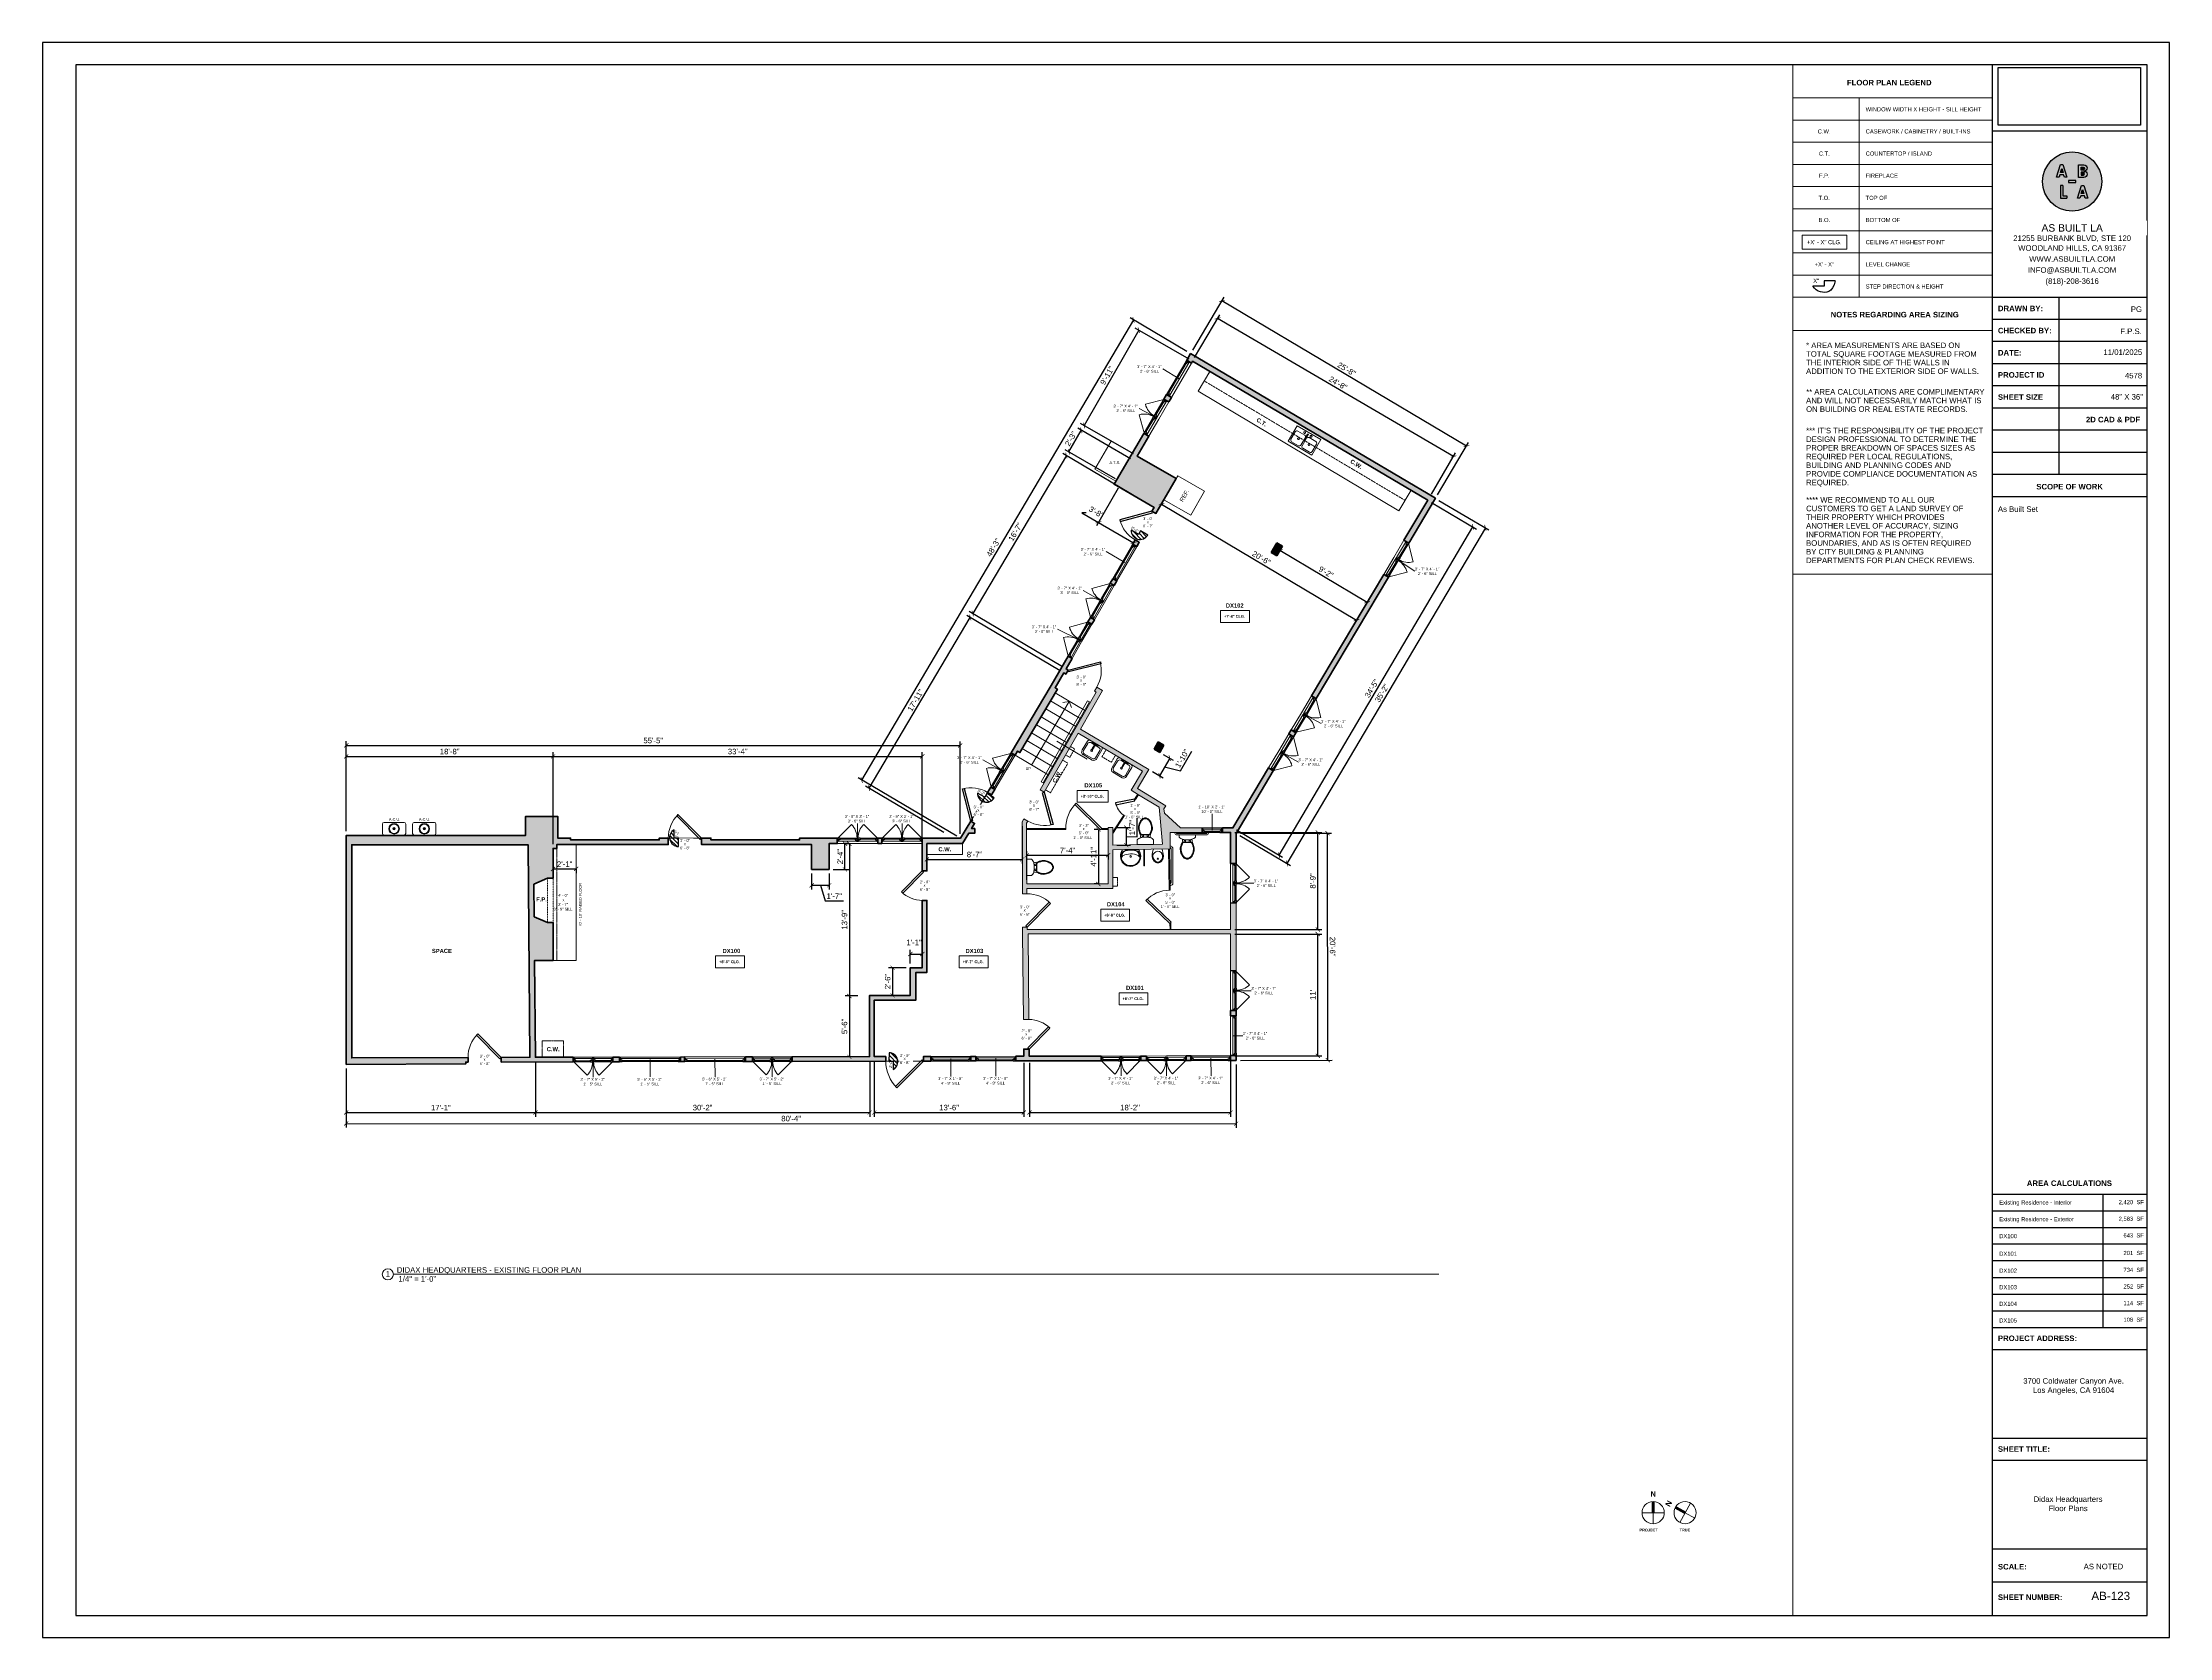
# Model space of a CAD drawing. Header units: inches. Extents: x -2078 to 106214, y -964 to 6385.
# Drawn here: x 92294 to 94598, y 2929 to 4657 of the extents above; entities that cross this region are included whole.
import ezdxf

# ---------------------------------------------------------------- set-up
doc = ezdxf.new("R2010")
doc.units = ezdxf.units.IN
doc.header["$MEASUREMENT"] = 0
doc.set_wipeout_variables(frame=1)
doc.linetypes.add('HIDDEN2', pattern=[0.1875, 0.125, -0.0625])
doc.linetypes.add('Overhead', pattern=[0.15625, 0.09375, -0.0625])
for name, color, linetype, lineweight in [('A-ANNO', 2, 'Continuous', 5), ('A-ANNO-DIMS', 1, 'Continuous', 9), ('A-COLS', 3, 'Continuous', 9), ('A-DETAIL-2', 20, 'Continuous', 25), ('A-DETAIL-3', 40, 'Continuous', 15), ('A-DETL-THIN', 151, 'Continuous', 9), ('A-DOOR', 1, 'Continuous', 18), ('A-EQPT', 150, 'Continuous', 9), ('A-FIXT', 150, 'Continuous', 9), ('A-GLAZ', 2, 'Continuous', 30), ('A-HIDDEN', 2, 'HIDDEN2', 18), ('A-WALL', 3, 'Continuous', 40), ('A-WINDOWS', 2, 'Continuous', 18)]:
    doc.layers.add(name, color=color, linetype=linetype, lineweight=lineweight)
doc.layers.add('A-HATCH', color=9, linetype='Continuous')
doc.layers.add('A-TB', color=7, linetype='Continuous')
doc.styles.add('Arial', font='arial.ttf')
doc.styles.add('Arial_1', font='arial.ttf', dxfattribs={"height": 0.0625})
doc.styles.add('Arial_2', font='arial.ttf', dxfattribs={"height": 3})
doc.styles.add('Arial_3', font='arial.ttf', dxfattribs={"height": 0.125})
doc.styles.add('Arial_4', font='arial.ttf', dxfattribs={"height": 3})
doc.styles.add('Arial_5', font='arial.ttf', dxfattribs={"height": 0.09375})
doc.styles.add('Arial_B', font='arialbd.ttf', dxfattribs={"height": 4.5})
doc.styles.add('Arial_B_1', font='arialbd.ttf', dxfattribs={"height": 3})
doc.styles.add('Arial_B_2', font='arialbd.ttf', dxfattribs={"height": 0.125})
doc.styles.add('Arial_B_3', font='arialbd.ttf', dxfattribs={"height": 0.0625})
doc.styles.add('Jay Cad', font='arial.ttf', dxfattribs={"height": 0.125})
doc.styles.add('JC', font='arial.ttf', dxfattribs={"height": 0.125})
doc.dimstyles.new('Jay Cad - DIMS', dxfattribs={"dimtxt": 0.125, "dimasz": 0.09375, "dimexe": 0.09375, "dimexo": 0.09375, "dimgap": 0.046875, "dimtad": 1, "dimdec": 1, "dimzin": 0, "dimdsep": 46, "dimlunit": 4, "dimtxsty": 'Jay Cad', "dimblk": 'ARCHTICK', "dimcen": 0.09, "dimclrd": 1, "dimclre": 1, "dimclrt": 256, "dimadec": 0, "dimazin": 0, "dimtfac": 1, "dimtdec": 1, "dimtofl": 0, "dimtmove": 1, "dimatfit": 3, "dimfxl": 1, "dimtolj": 1, "dimtzin": 0, "dimarcsym": 0})
picture_1 = doc.add_image_def('image1.png', size_in_pixel=(151, 61))
pattern_1 = [(135, (93117.2387, 3742.8197), (-2.12132, -2.12132), [])]

# ---------------------------------------------------------------- blocks, each defined once
blk = doc.blocks.new('JC_TB_48x36 - JC_TB_4836-1441736-Floor Plans')
at = {"layer": 'A-TB'}
for p, q in [((-0.003, 24.012), (-0.003, -11.988)), ((47.997, 24.012), (-0.003, 24.012)), ((47.997, -11.988), (47.997, 24.012)), ((0.747, 23.512), (0.747, -11.488)), ((47.497, 23.512), (0.747, 23.512)), ((47.497, 15.262), (43.997, 15.262)), ((47.497, 14.762), (43.997, 14.762)), ((43.997, -9.988), (47.497, -9.988)), ((47.497, -10.738), (43.997, -10.738)), ((0.747, -11.488), (47.497, -11.488)), ((-0.003, -11.988), (47.997, -11.988))]:
    blk.add_line(p, q, dxfattribs=at)
at = {"layer": 'A-TB', "char_height": 0.125, "attachment_point": 1, "bg_fill": 3, "box_fill_scale": 1.25, "bg_fill_color": 256, "bg_fill_true_color": 13158600, "bg_fill_transparency": 0}
for s, insert, width, style in [('DRAWN BY:', (44.126, 18.073), 1.22463, 'Arial_B_2'), ('CHECKED BY:', (44.126, 17.573), 1.4645, 'Arial_B_2'), ('DATE:', (44.126, 17.073), 0.63441, 'Arial_B_2'), ('PROJECT ID', (44.126, 16.573), 1.26566, 'Arial_B_2'), ('SHEET SIZE', (44.126, 16.073), 1.23725, 'Arial_B_2'), ('48" X 36"', (46.673, 16.078), 0.87428, 'Arial_3'), ('SCOPE OF WORK', (44.992, 14.05), 1.82747, 'Arial_B_2'), ('PROJECT ADDRESS:', (44.126, -5.172), 2.14941, 'Arial_B_2'), ('SHEET TITLE:', (44.126, -7.672), 1.42031, 'Arial_B_2'), ('SCALE:', (44.126, -10.328), 0.77959, 'Arial_B_2'), ('AS NOTED', (46.061, -10.323), 1.08259, 'Arial_3'), ('SHEET NUMBER:', (44.126, -11.016), 1.76434, 'Arial_B_2')]:
    blk.add_mtext(s, dxfattribs=dict(at, insert=insert, width=width, style=style))
at = {"layer": 'A-TB'}
for p, q in [((43.997, 23.512), (43.997, -11.488)), ((47.497, -11.488), (47.497, 23.512)), ((47.497, 18.262), (43.997, 18.262)), ((45.497, 18.262), (45.497, 14.262)), ((47.497, 17.762), (43.997, 17.762)), ((47.497, 17.262), (43.997, 17.262)), ((47.497, 16.762), (43.997, 16.762)), ((47.497, 16.262), (43.997, 16.262)), ((47.497, 15.762), (43.997, 15.762)), ((47.497, 14.262), (43.997, 14.262)), ((47.497, 13.762), (43.997, 13.762)), ((43.997, -4.988), (47.497, -4.988)), ((43.997, -5.488), (47.497, -5.488)), ((43.997, -7.488), (47.497, -7.488)), ((43.997, -7.988), (47.497, -7.988))]:
    blk.add_line(p, q, dxfattribs=at)
blk = doc.blocks.new('Logo - ABLA - CAD Format')
at = {"layer": 'A-HATCH', "true_color": 0xc9ee63}
h = blk.add_hatch(color=71, dxfattribs=at)
h.dxf.hatch_style = 1
h.paths.add_polyline_path([(-0.71, 0.89), (-0.79, 0.62), (-0.62, 0.62)], flags=0)
h.paths.add_polyline_path([(0.6, 0.78), (0.74, 0.78, 1), (0.74, 0.98), (0.6, 0.98)], flags=0)
h.paths.add_polyline_path([(0.6, 0.44), (0.74, 0.44, 1), (0.74, 0.63), (0.6, 0.63)], flags=0)
h.paths.add_polyline_path([(0.62, -0.8), (0.79, -0.8), (0.71, -0.53)], flags=0)
h.paths.add_polyline_path([(-2, 0, 1), (2, 0, 1)])
h.paths.add_polyline_path([(0.8, 0.28), (0.44, 0.28), (0.44, 1.13), (0.8, 1.13, -1), (0.8, 0.71, -1)], flags=16)
h.paths.add_polyline_path([(0.74, 0.44), (0.6, 0.44), (0.6, 0.63), (0.74, 0.63, -1)], flags=0)
h.paths.add_polyline_path([(0.79, -0.27), (1.05, -1.12), (0.89, -1.12), (0.84, -0.96), (0.58, -0.96), (0.53, -1.12), (0.37, -1.12), (0.63, -0.27)], flags=16)
h.paths.add_polyline_path([(0.74, 0.78), (0.6, 0.78), (0.6, 0.98), (0.74, 0.98, -1)], flags=0)
h.paths.add_polyline_path([(0.71, -0.53), (0.79, -0.8), (0.62, -0.8)], flags=0)
h.paths.add_polyline_path([(0.25, 0.06), (0.25, -0.06), (-0.25, -0.06), (-0.25, 0.06)], flags=16)
h.paths.add_polyline_path([(-0.37, 0.3), (-0.53, 0.3), (-0.58, 0.46), (-0.84, 0.46), (-0.89, 0.3), (-1.05, 0.3), (-0.79, 1.15), (-0.63, 1.15)], flags=16)
h.paths.add_polyline_path([(-0.63, -0.27), (-0.63, -0.96), (-0.37, -0.96), (-0.37, -1.12), (-0.79, -1.12), (-0.79, -0.27)], flags=16)
h.paths.add_polyline_path([(-0.62, 0.62), (-0.79, 0.62), (-0.71, 0.89)], flags=0)
at = {"layer": 'A-HATCH'}
h = blk.add_hatch(color=250, dxfattribs=at)
h.dxf.hatch_style = 1
h.paths.add_polyline_path([(-0.63, 1.15), (-0.79, 1.15), (-1.05, 0.3), (-0.89, 0.3), (-0.84, 0.46), (-0.58, 0.46), (-0.53, 0.3), (-0.37, 0.3)])
h.paths.add_polyline_path([(-0.62, 0.62), (-0.79, 0.62), (-0.71, 0.89)], flags=16)
h.paths.add_polyline_path([(0.44, 0.28), (0.8, 0.28, 1), (0.8, 0.71, 1), (0.8, 1.13), (0.44, 1.13)])
h.paths.add_polyline_path([(0.6, 0.44), (0.6, 0.63), (0.74, 0.63, -1), (0.74, 0.44)], flags=16)
h.paths.add_polyline_path([(0.6, 0.78), (0.6, 0.98), (0.74, 0.98, -1), (0.74, 0.78)], flags=16)
h.paths.add_polyline_path([(0.37, -1.12), (0.53, -1.12), (0.58, -0.96), (0.84, -0.96), (0.89, -1.12), (1.05, -1.12), (0.79, -0.27), (0.63, -0.27)])
h.paths.add_polyline_path([(0.71, -0.53), (0.79, -0.8), (0.62, -0.8)], flags=16)
h.paths.add_polyline_path([(0.25, -0.06), (0.25, 0.06), (-0.25, 0.06), (-0.25, -0.06)])
h.paths.add_polyline_path([(-0.79, -1.12), (-0.37, -1.12), (-0.37, -0.96), (-0.63, -0.96), (-0.63, -0.27), (-0.79, -0.27)])
at = {"layer": 'A-HATCH', "true_color": 0xc9ee63}
h = blk.add_hatch(color=71, dxfattribs=at)
h.dxf.hatch_style = 1
h.paths.add_polyline_path([(-0.71, 0.89), (-0.79, 0.62), (-0.62, 0.62)])
h.paths.add_polyline_path([(0.74, 0.78, 1), (0.74, 0.98), (0.6, 0.98), (0.6, 0.78)])
h.paths.add_polyline_path([(0.6, 0.63), (0.6, 0.44), (0.74, 0.44, 1), (0.74, 0.63)])
h.paths.add_polyline_path([(0.62, -0.8), (0.79, -0.8), (0.71, -0.53)])
blk.add_circle((0, 0), 2)
at = {"layer": 'A-HATCH', "color": 250}
for points in [[(-0.63, 1.15), (-0.37, 0.3), (-0.53, 0.3), (-0.58, 0.46), (-0.84, 0.46), (-0.89, 0.3), (-1.05, 0.3), (-0.79, 1.15)], [(-0.71, 0.89), (-0.62, 0.62), (-0.79, 0.62)], [(0.25, 0.06), (-0.25, 0.06), (-0.25, -0.06), (0.25, -0.06)], [(0.79, -0.27), (1.05, -1.12), (0.89, -1.12), (0.84, -0.96), (0.58, -0.96), (0.53, -1.12), (0.37, -1.12), (0.63, -0.27)], [(0.71, -0.53), (0.79, -0.8), (0.62, -0.8)]]:
    blk.add_lwpolyline(points, close=True, dxfattribs=at)
for points in [[(0.8, 0.71, -1), (0.8, 0.28), (0.44, 0.28), (0.44, 1.13), (0.8, 1.13, -1)], [(0.6, 0.98), (0.74, 0.98, -1), (0.74, 0.78), (0.6, 0.78)], [(0.6, 0.44), (0.74, 0.44, 1), (0.74, 0.63), (0.6, 0.63)]]:
    blk.add_lwpolyline(points, format="xyb", close=True, dxfattribs=at)
for points in [[(-0.79, -0.27), (-0.79, -1.12), (-0.37, -1.12)], [(-0.63, -0.27), (-0.79, -0.27)], [(-0.63, -0.27), (-0.63, -0.96), (-0.37, -0.96)], [(-0.37, -0.96), (-0.37, -1.12)]]:
    blk.add_lwpolyline(points, dxfattribs=at)
blk = doc.blocks.new('TB-INFO-ABLA')
blk.add_wipeout([(168, 180), (168, 0), (0, 0), (0, 180)])
blk.add_wipeout([(168, 180), (168, 0), (0, 0), (0, 180)])
at = {"xscale": 16, "yscale": 16, "zscale": 16}
blk.add_blockref('Logo - ABLA - CAD Format', (86.6, 125.4), dxfattribs=at)
at = {"char_height": 6, "width": 168.619, "attachment_point": 2, "style": 'JC', "bg_fill": 2}
for s, insert in [('21255 BURBANK BLVD, STE 120', (86.6, 67)), ('(818)-208-3616', (86.6, 20.5))]:
    blk.add_mtext(s, dxfattribs=dict(at, insert=insert))
for s, insert in [('WOODLAND HILLS, CA 91367', (86.6, 56.4)), ('INFO@ASBUILTLA.COM', (86.6, 32.5))]:
    blk.add_mtext(s, dxfattribs=dict(at, insert=insert))
at = {"insert": (86.6, 44.5), "char_height": 6, "width": 168.619, "attachment_point": 2, "style": 'JC', "bg_fill": 2}
blk.add_mtext('WWW.ASBUILTLA.COM', dxfattribs=at)
blk.add_lwpolyline([(168, 180), (0, 180), (0, 0), (168, 0)], close=True)
at = {"insert": (86.6, 75.1), "char_height": 8, "width": 154.347, "attachment_point": 5, "style": 'JC', "bg_fill": 2}
blk.add_mtext('AS BUILT LA ', dxfattribs=at)
blk = doc.blocks.new('JC_COLUMN SQUARE - COLUMN - SQUARE-1459150-Didax House - 1ST FL')
at = {"layer": 'A-HATCH'}
blk.add_hatch(color=256, dxfattribs=at).paths.add_polyline_path([(3.5, -6), (3.5, 6), (-3.5, 6), (-3.5, -6)])
at = {"layer": 'A-COLS', "lineweight": 40}
for p, q in [((3.5, 6), (-3.5, 6)), ((-3.5, 6), (-3.5, -6)), ((3.5, -6), (3.5, 6)), ((-3.5, -6), (3.5, -6))]:
    blk.add_line(p, q, dxfattribs=at)
blk = doc.blocks.new('JC_COLUMN SQUARE - COLUMN - SQUARE-1459101-Didax House - 1ST FL')
at = {"layer": 'A-HATCH'}
blk.add_hatch(color=256, dxfattribs=at).paths.add_polyline_path([(3.5, -4.5), (3.5, 4.5), (-3.5, 4.5), (-3.5, -4.5)])
at = {"layer": 'A-COLS', "lineweight": 40}
for p, q in [((3.5, 4.5), (-3.5, 4.5)), ((-3.5, 4.5), (-3.5, -4.5)), ((3.5, -4.5), (3.5, 4.5)), ((-3.5, -4.5), (3.5, -4.5))]:
    blk.add_line(p, q, dxfattribs=at)
blk = doc.blocks.new('JC_OPENING DOOR - OPENING DOOR-1455723-Didax House - 1ST FL')
at = {"color": 1, "linetype": 'Overhead'}
for p, q in [((23.7, 3), (-24.3, 3)), ((-24.3, -3), (23.7, -3))]:
    blk.add_line(p, q, dxfattribs=at)
at = {"color": 1}
for p, q in [((-24.3, 3), (-24.3, -3)), ((23.7, -3), (23.7, 3))]:
    blk.add_line(p, q, dxfattribs=at)
blk = doc.blocks.new('JC_CASEMENT_DOUBLE - CASEMENT - DOUBLE-1459354-Didax House - 1ST FL')
at = {"layer": 'A-GLAZ'}
for p, q in [((-21.5, 2.5), (-21.5, -2.5)), ((-18.8, 2.5), (-21.5, 2.5)), ((-21, 2.5), (-21, 0.8)), ((-21, 0.8), (-20.3, 0.8)), ((-18.8, 0.8), (-20.3, 0.8)), ((-20.3, 0.8), (-20.3, -1)), ((-18.8, 2.5), (-18.8, 0.8)), ((-2.7, 2.5), (0, 2.5)), ((-2.7, 2.5), (-2.7, 0.8)), ((-2.7, 0.8), (-1.2, 0.8)), ((-1.2, 0.8), (-1.2, -1)), ((-0.5, 0.8), (-1.2, 0.8)), ((-0.5, 2.5), (-0.5, 0.8)), ((2.7, 2.5), (0, 2.5)), ((0.5, 2.5), (0.5, 0.8)), ((0.5, 0.8), (1.2, 0.8)), ((2.7, 0.8), (1.2, 0.8)), ((1.2, 0.8), (1.2, -1)), ((2.7, 2.5), (2.7, 0.8)), ((18.8, 2.5), (21.5, 2.5)), ((18.8, 2.5), (18.8, 0.8)), ((18.8, 0.8), (20.3, 0.8)), ((20.3, 0.8), (20.3, -1)), ((21, 0.8), (20.3, 0.8)), ((21, 2.5), (21, 0.8)), ((21.5, 2.5), (21.5, -2.5)), ((-21.5, -1), (-20.3, -1)), ((-1.2, -1), (0, -1)), ((0, -1), (1.2, -1)), ((20.3, -1), (21.5, -1))]:
    blk.add_line(p, q, dxfattribs=at)
at = {"layer": 'A-GLAZ', "lineweight": 9}
for p, q in [((-18.8, 2.5), (-2.7, 2.5)), ((2.7, 2.5), (18.8, 2.5)), ((-1.2, -1), (-20.3, -1)), ((20.3, -1), (1.2, -1))]:
    blk.add_line(p, q, dxfattribs=at)
at = {"layer": 'A-GLAZ', "lineweight": 40}
for p, q in [((-18.8, 1.6), (-2.7, 1.6)), ((2.7, 1.6), (18.8, 1.6))]:
    blk.add_line(p, q, dxfattribs=at)
at = {"layer": 'A-WINDOWS'}
for p, q in [((0, 2.5), (-21.5, 2.5)), ((21.5, 2.5), (0, 2.5)), ((-21.5, -2.5), (0, -2.5)), ((0, -2.5), (21.5, -2.5))]:
    blk.add_line(p, q, dxfattribs=at)
at = {"layer": 'A-WINDOWS', "lineweight": 9}
for p, q in [((-21, 2.5), (-6.5, 17)), ((21, 2.5), (6.5, 17))]:
    blk.add_line(p, q, dxfattribs=at)
for centre, start, end in [((-21, 2.5), 360, 45), ((21, 2.5), 135, 180)]:
    blk.add_arc(centre, 20.5, start, end, dxfattribs=at)
blk = doc.blocks.new('JC_FIXED WINDOW - MUNTIN - FIXED WINDOW-1460252-Didax House - 1ST FL')
at = {"layer": 'A-GLAZ'}
for p, q in [((-33, 2.5), (-33, -2.5)), ((-30.25, 2.5), (-33, 2.5)), ((-32.5, 2.5), (-32.5, 0.75)), ((-32.5, 0.75), (-31.75, 0.75)), ((-30.25, 0.75), (-31.75, 0.75)), ((-31.75, 0.75), (-31.75, -1)), ((-30.25, 2.5), (-30.25, 0.75)), ((30.25, 2.5), (33, 2.5)), ((30.25, 2.5), (30.25, 0.75)), ((30.25, 0.75), (32.5, 0.75)), ((31.75, 0.75), (31.75, -1)), ((32.5, 2.5), (32.5, 0.75)), ((33, 2.5), (33, -2.5)), ((-33, -1), (-31.75, -1)), ((31.75, -1), (33, -1))]:
    blk.add_line(p, q, dxfattribs=at)
at = {"layer": 'A-GLAZ', "lineweight": 9}
for p, q in [((30.25, 2.5), (-30.25, 2.5)), ((31.75, -1), (-31.75, -1))]:
    blk.add_line(p, q, dxfattribs=at)
at = {"layer": 'A-GLAZ', "lineweight": 40}
blk.add_line((-30.25, 1.625), (30.25, 1.625), dxfattribs=at)
at = {"layer": 'A-WINDOWS'}
for p, q in [((33, 2.5), (-33, 2.5)), ((-33, -2.5), (33, -2.5))]:
    blk.add_line(p, q, dxfattribs=at)
blk = doc.blocks.new('JC_SINGLE DOOR-NO TRIM - SINGLE DOOR-1460390-Didax House - 1ST FL')
at = {"layer": 'A-DOOR', "lineweight": 30}
for p, q in [((-7.5, 29), (-8.9, 27.5)), ((-8.9, 27.5), (16.6, 2.1)), ((18, 3.5), (-7.5, 29)), ((16.6, 2.1), (18, 3.5))]:
    blk.add_line(p, q, dxfattribs=at)
at = {"layer": 'A-DOOR', "lineweight": 9}
blk.add_arc((18, 3.5), 36, 135, 180, dxfattribs=at)
blk = doc.blocks.new('JC_CASEMENT_DOUBLE - CASEMENT - DOUBLE-1460544-Didax House - 1ST FL')
at = {"layer": 'A-GLAZ'}
for p, q in [((-22, 3), (-22, -3)), ((-19.3, 3), (-22, 3)), ((-21.5, 3), (-21.5, 1.2)), ((-21.5, 1.2), (-20.8, 1.2)), ((-19.3, 1.2), (-20.8, 1.2)), ((-20.8, 1.2), (-20.8, -0.5)), ((-19.3, 3), (-19.3, 1.2)), ((-2.7, 3), (0, 3)), ((-2.7, 3), (-2.7, 1.2)), ((-2.7, 1.2), (-1.2, 1.2)), ((-1.2, 1.2), (-1.2, -0.5)), ((-0.5, 1.2), (-1.2, 1.2)), ((-0.5, 3), (-0.5, 1.2)), ((2.7, 3), (0, 3)), ((0.5, 3), (0.5, 1.2)), ((0.5, 1.2), (1.2, 1.2)), ((2.7, 1.2), (1.2, 1.2)), ((1.2, 1.2), (1.2, -0.5)), ((2.7, 3), (2.7, 1.2)), ((19.3, 3), (22, 3)), ((19.3, 3), (19.3, 1.2)), ((19.3, 1.2), (20.8, 1.2)), ((20.8, 1.2), (20.8, -0.5)), ((21.5, 1.2), (20.8, 1.2)), ((21.5, 3), (21.5, 1.2)), ((22, 3), (22, -3)), ((-22, -0.5), (-20.8, -0.5)), ((-1.2, -0.5), (0, -0.5)), ((0, -0.5), (1.2, -0.5)), ((20.8, -0.5), (22, -0.5))]:
    blk.add_line(p, q, dxfattribs=at)
at = {"layer": 'A-GLAZ', "lineweight": 9}
for p, q in [((-19.3, 3), (-2.7, 3)), ((2.7, 3), (19.3, 3)), ((-1.2, -0.5), (-20.8, -0.5)), ((20.8, -0.5), (1.2, -0.5))]:
    blk.add_line(p, q, dxfattribs=at)
at = {"layer": 'A-GLAZ', "lineweight": 40}
for p, q in [((-19.3, 2.1), (-2.7, 2.1)), ((2.7, 2.1), (19.3, 2.1))]:
    blk.add_line(p, q, dxfattribs=at)
at = {"layer": 'A-WINDOWS'}
for p, q in [((0, 3), (-22, 3)), ((22, 3), (0, 3)), ((-22, -3), (0, -3)), ((0, -3), (22, -3))]:
    blk.add_line(p, q, dxfattribs=at)
at = {"layer": 'A-WINDOWS', "lineweight": 9}
for p, q in [((-21.5, 3), (-6.7, 17.8)), ((21.5, 3), (6.7, 17.8))]:
    blk.add_line(p, q, dxfattribs=at)
for centre, start, end in [((-21.5, 3), 360, 45), ((21.5, 3), 135, 180)]:
    blk.add_arc(centre, 21, start, end, dxfattribs=at)
blk = doc.blocks.new('JC_SINGLE DOOR-NO TRIM - SINGLE DOOR-1468278-Didax House - 1ST FL')
at = {"layer": 'A-DOOR', "lineweight": 30}
for p, q in [((-6.6, 25.1), (-8, 23.7)), ((-8, 23.7), (14.6, 1.1)), ((16, 2.5), (-6.6, 25.1)), ((14.6, 1.1), (16, 2.5))]:
    blk.add_line(p, q, dxfattribs=at)
at = {"layer": 'A-DOOR', "lineweight": 9}
blk.add_arc((16, 2.5), 32, 135, 180, dxfattribs=at)
blk = doc.blocks.new('JC_SINGLE DOOR-NO TRIM - SINGLE DOOR-1461038-Didax House - 1ST FL')
at = {"layer": 'A-DOOR', "lineweight": 30}
for p, q in [((-9.9, -30.1), (19.1, -1.1)), ((20.5, -2.5), (-8.5, -31.5)), ((19.1, -1.1), (20.5, -2.5)), ((-8.5, -31.5), (-9.9, -30.1))]:
    blk.add_line(p, q, dxfattribs=at)
at = {"layer": 'A-DOOR', "lineweight": 9}
blk.add_arc((20.5, -2.5), 41, 180, 225, dxfattribs=at)
blk = doc.blocks.new('JC_FIXED WINDOW - MUNTIN - FIXED WINDOW-1461098-Didax House - 1ST FL')
at = {"layer": 'A-GLAZ'}
for p, q in [((-21.5, 2.5), (-21.5, -2.5)), ((-18.8, 2.5), (-21.5, 2.5)), ((-21, 2.5), (-21, 0.7)), ((-21, 0.7), (-20.3, 0.7)), ((-18.8, 0.7), (-20.3, 0.7)), ((-20.3, 0.7), (-20.3, -1)), ((-18.8, 2.5), (-18.8, 0.7)), ((18.8, 2.5), (21.5, 2.5)), ((18.8, 2.5), (18.8, 0.7)), ((18.8, 0.7), (21, 0.7)), ((20.3, 0.7), (20.3, -1)), ((21, 2.5), (21, 0.7)), ((21.5, 2.5), (21.5, -2.5)), ((-21.5, -1), (-20.3, -1)), ((20.3, -1), (21.5, -1))]:
    blk.add_line(p, q, dxfattribs=at)
at = {"layer": 'A-GLAZ', "lineweight": 9}
for p, q in [((18.8, 2.5), (-18.8, 2.5)), ((20.3, -1), (-20.3, -1))]:
    blk.add_line(p, q, dxfattribs=at)
at = {"layer": 'A-GLAZ', "lineweight": 40}
blk.add_line((-18.8, 1.6), (18.8, 1.6), dxfattribs=at)
at = {"layer": 'A-WINDOWS'}
for p, q in [((21.5, 2.5), (-21.5, 2.5)), ((-21.5, -2.5), (21.5, -2.5))]:
    blk.add_line(p, q, dxfattribs=at)
blk = doc.blocks.new('JC_SINGLE DOOR-NO TRIM - SINGLE DOOR-1461312-Didax House - 1ST FL')
at = {"layer": 'A-DOOR', "lineweight": 30}
for p, q in [((-6.6, 25.6), (-8, 24.2)), ((-8, 24.2), (14.6, 1.6)), ((16, 3), (-6.6, 25.6)), ((14.6, 1.6), (16, 3))]:
    blk.add_line(p, q, dxfattribs=at)
at = {"layer": 'A-DOOR', "lineweight": 9}
blk.add_arc((16, 3), 32, 135, 180, dxfattribs=at)
blk = doc.blocks.new('JC_SINGLE DOOR-NO TRIM - SINGLE DOOR-1461383-Didax House - 1ST FL')
at = {"layer": 'A-DOOR', "lineweight": 30}
for p, q in [((-7.5, 28), (-8.9, 26.5)), ((-8.9, 26.5), (16.6, 1.1)), ((18, 2.5), (-7.5, 28)), ((16.6, 1.1), (18, 2.5))]:
    blk.add_line(p, q, dxfattribs=at)
at = {"layer": 'A-DOOR', "lineweight": 9}
blk.add_arc((18, 2.5), 36, 135, 180, dxfattribs=at)
blk = doc.blocks.new('JC_SINGLE DOOR-NO TRIM - SINGLE DOOR-1461437-Didax House - 1ST FL')
at = {"layer": 'A-DOOR', "lineweight": 30}
for p, q in [((-8.9, -26.5), (16.6, -1.1)), ((18, -2.5), (-7.5, -28)), ((16.6, -1.1), (18, -2.5)), ((-7.5, -28), (-8.9, -26.5))]:
    blk.add_line(p, q, dxfattribs=at)
at = {"layer": 'A-DOOR', "lineweight": 9}
blk.add_arc((18, -2.5), 36, 180, 225, dxfattribs=at)
blk = doc.blocks.new('JC_CASEMENT_DOUBLE - CASEMENT - DOUBLE-1461616-Didax House - 1ST FL')
at = {"layer": 'A-GLAZ'}
for p, q in [((-21.5, 2.5), (-21.5, -2.5)), ((-18.8, 2.5), (-21.5, 2.5)), ((-21, 2.5), (-21, 0.8)), ((-21, 0.8), (-20.3, 0.8)), ((-18.8, 0.8), (-20.3, 0.8)), ((-20.3, 0.8), (-20.3, -1)), ((-18.8, 2.5), (-18.8, 0.8)), ((-2.7, 2.5), (0, 2.5)), ((-2.7, 2.5), (-2.7, 0.8)), ((-2.7, 0.8), (-1.2, 0.8)), ((-1.2, 0.8), (-1.2, -1)), ((-0.5, 0.8), (-1.2, 0.8)), ((-0.5, 2.5), (-0.5, 0.8)), ((2.7, 2.5), (0, 2.5)), ((0.5, 2.5), (0.5, 0.8)), ((0.5, 0.8), (1.2, 0.8)), ((2.7, 0.8), (1.2, 0.8)), ((1.2, 0.8), (1.2, -1)), ((2.7, 2.5), (2.7, 0.8)), ((18.8, 2.5), (21.5, 2.5)), ((18.8, 2.5), (18.8, 0.8)), ((18.8, 0.8), (20.3, 0.8)), ((20.3, 0.8), (20.3, -1)), ((21, 0.8), (20.3, 0.8)), ((21, 2.5), (21, 0.8)), ((21.5, 2.5), (21.5, -2.5)), ((-21.5, -1), (-20.3, -1)), ((-1.2, -1), (0, -1)), ((0, -1), (1.2, -1)), ((20.3, -1), (21.5, -1))]:
    blk.add_line(p, q, dxfattribs=at)
at = {"layer": 'A-GLAZ', "lineweight": 9}
for p, q in [((-18.8, 2.5), (-2.7, 2.5)), ((2.7, 2.5), (18.8, 2.5)), ((-1.2, -1), (-20.3, -1)), ((20.3, -1), (1.2, -1))]:
    blk.add_line(p, q, dxfattribs=at)
at = {"layer": 'A-GLAZ', "lineweight": 40}
for p, q in [((-18.8, 1.6), (-2.7, 1.6)), ((2.7, 1.6), (18.8, 1.6))]:
    blk.add_line(p, q, dxfattribs=at)
at = {"layer": 'A-WINDOWS'}
for p, q in [((0, 2.5), (-21.5, 2.5)), ((21.5, 2.5), (0, 2.5)), ((-21.5, -2.5), (0, -2.5)), ((0, -2.5), (21.5, -2.5))]:
    blk.add_line(p, q, dxfattribs=at)
at = {"layer": 'A-WINDOWS', "lineweight": 9}
for p, q in [((-21, 2.5), (-6.5, 17)), ((21, 2.5), (6.5, 17))]:
    blk.add_line(p, q, dxfattribs=at)
for centre, start, end in [((-21, 2.5), 360, 45), ((21, 2.5), 135, 180)]:
    blk.add_arc(centre, 20.5, start, end, dxfattribs=at)
blk = doc.blocks.new('JC_SINGLE DOOR-NO TRIM - SINGLE DOOR-1461712-Didax House - 1ST FL')
at = {"layer": 'A-DOOR', "lineweight": 30}
for p, q in [((-8.9, -26.5), (16.6, -1.1)), ((18, -2.5), (-7.5, -28)), ((16.6, -1.1), (18, -2.5)), ((-7.5, -28), (-8.9, -26.5))]:
    blk.add_line(p, q, dxfattribs=at)
at = {"layer": 'A-DOOR', "lineweight": 9}
blk.add_arc((18, -2.5), 36, 180, 225, dxfattribs=at)
blk = doc.blocks.new('JC_SINGLE DOOR-NO TRIM - SINGLE DOOR-1462024-Didax House - 1ST FL')
at = {"layer": 'A-DOOR', "lineweight": 30}
for p, q in [((-8.1, 28.1), (-9.5, 26.7)), ((-9.5, 26.7), (18.1, -0.9)), ((19.5, 0.5), (-8.1, 28.1)), ((18.1, -0.9), (19.5, 0.5))]:
    blk.add_line(p, q, dxfattribs=at)
at = {"layer": 'A-DOOR', "lineweight": 9}
blk.add_arc((19.5, 0.5), 39, 135, 180, dxfattribs=at)
blk = doc.blocks.new('JC_SINGLE DOOR-NO TRIM - SINGLE DOOR-1462207-Didax House - 1ST FL')
at = {"layer": 'A-DOOR', "lineweight": 30}
for p, q in [((-4.3, 15.3), (-5.8, 13.9)), ((-5.8, 13.9), (9.1, -0.9)), ((10.5, 0.5), (-4.3, 15.3)), ((9.1, -0.9), (10.5, 0.5))]:
    blk.add_line(p, q, dxfattribs=at)
at = {"layer": 'A-DOOR', "lineweight": 9}
blk.add_arc((10.5, 0.5), 21, 135, 180, dxfattribs=at)
blk = doc.blocks.new('JC_SINGLE DOOR-NO TRIM - SINGLE DOOR-1468838-Didax House - 1ST FL')
at = {"layer": 'A-DOOR', "lineweight": 30}
for p, q in [((-8.9, -26.5), (16.6, -1.1)), ((18, -2.5), (-7.5, -28)), ((16.6, -1.1), (18, -2.5)), ((-7.5, -28), (-8.9, -26.5))]:
    blk.add_line(p, q, dxfattribs=at)
at = {"layer": 'A-DOOR', "lineweight": 9}
blk.add_arc((18, -2.5), 36, 180, 225, dxfattribs=at)
blk = doc.blocks.new('JC_CASEMENT_DOUBLE - CASEMENT - DOUBLE-1462847-Didax House - 1ST FL')
at = {"layer": 'A-GLAZ'}
for p, q in [((-21.5, 3), (-21.5, -3)), ((-18.8, 3), (-21.5, 3)), ((-21, 3), (-21, 1.2)), ((-21, 1.2), (-20.3, 1.2)), ((-18.8, 1.2), (-20.3, 1.2)), ((-20.3, 1.2), (-20.3, -0.5)), ((-18.8, 3), (-18.8, 1.2)), ((-2.7, 3), (0, 3)), ((-2.7, 3), (-2.7, 1.2)), ((-2.7, 1.2), (-1.2, 1.2)), ((-1.2, 1.2), (-1.2, -0.5)), ((-0.5, 1.2), (-1.2, 1.2)), ((-0.5, 3), (-0.5, 1.2)), ((2.7, 3), (0, 3)), ((0.5, 3), (0.5, 1.2)), ((0.5, 1.2), (1.2, 1.2)), ((2.7, 1.2), (1.2, 1.2)), ((1.2, 1.2), (1.2, -0.5)), ((2.7, 3), (2.7, 1.2)), ((18.8, 3), (21.5, 3)), ((18.8, 3), (18.8, 1.2)), ((18.8, 1.2), (20.3, 1.2)), ((20.3, 1.2), (20.3, -0.5)), ((21, 1.2), (20.3, 1.2)), ((21, 3), (21, 1.2)), ((21.5, 3), (21.5, -3)), ((-21.5, -0.5), (-20.3, -0.5)), ((-1.2, -0.5), (0, -0.5)), ((0, -0.5), (1.2, -0.5)), ((20.3, -0.5), (21.5, -0.5))]:
    blk.add_line(p, q, dxfattribs=at)
at = {"layer": 'A-GLAZ', "lineweight": 9}
for p, q in [((-18.8, 3), (-2.7, 3)), ((2.7, 3), (18.8, 3)), ((-1.2, -0.5), (-20.3, -0.5)), ((20.3, -0.5), (1.2, -0.5))]:
    blk.add_line(p, q, dxfattribs=at)
at = {"layer": 'A-GLAZ', "lineweight": 40}
for p, q in [((-18.8, 2.1), (-2.7, 2.1)), ((2.7, 2.1), (18.8, 2.1))]:
    blk.add_line(p, q, dxfattribs=at)
at = {"layer": 'A-WINDOWS'}
for p, q in [((0, 3), (-21.5, 3)), ((21.5, 3), (0, 3)), ((-21.5, -3), (0, -3)), ((0, -3), (21.5, -3))]:
    blk.add_line(p, q, dxfattribs=at)
at = {"layer": 'A-WINDOWS', "lineweight": 9}
for p, q in [((-21, 3), (-6.5, 17.5)), ((21, 3), (6.5, 17.5))]:
    blk.add_line(p, q, dxfattribs=at)
for centre, start, end in [((-21, 3), 360, 45), ((21, 3), 135, 180)]:
    blk.add_arc(centre, 20.5, start, end, dxfattribs=at)
blk = doc.blocks.new('JC_FIXED WINDOW - MUNTIN - FIXED WINDOW-1469862-Didax House - 1ST FL')
at = {"layer": 'A-GLAZ'}
for p, q in [((-21.5, 3), (-21.5, -3)), ((-18.75, 3), (-21.5, 3)), ((-21, 3), (-21, 1.25)), ((-21, 1.25), (-20.25, 1.25)), ((-18.75, 1.25), (-20.25, 1.25)), ((-20.25, 1.25), (-20.25, -0.5)), ((-18.75, 3), (-18.75, 1.25)), ((18.75, 3), (21.5, 3)), ((18.75, 3), (18.75, 1.25)), ((18.75, 1.25), (21, 1.25)), ((20.25, 1.25), (20.25, -0.5)), ((21, 3), (21, 1.25)), ((21.5, 3), (21.5, -3)), ((-21.5, -0.5), (-20.25, -0.5)), ((20.25, -0.5), (21.5, -0.5))]:
    blk.add_line(p, q, dxfattribs=at)
at = {"layer": 'A-GLAZ', "lineweight": 9}
for p, q in [((18.75, 3), (-18.75, 3)), ((20.25, -0.5), (-20.25, -0.5))]:
    blk.add_line(p, q, dxfattribs=at)
at = {"layer": 'A-GLAZ', "lineweight": 40}
blk.add_line((-18.75, 2.125), (18.75, 2.125), dxfattribs=at)
at = {"layer": 'A-WINDOWS'}
for p, q in [((21.5, 3), (-21.5, 3)), ((-21.5, -3), (21.5, -3))]:
    blk.add_line(p, q, dxfattribs=at)
blk = doc.blocks.new('JC_SINGLE DOOR-NO TRIM - SINGLE DOOR-1463455-Didax House - 1ST FL')
at = {"layer": 'A-DOOR', "lineweight": 30}
for p, q in [((-7.5, 28), (-8.9, 26.5)), ((-8.9, 26.5), (16.6, 1.1)), ((18, 2.5), (-7.5, 28)), ((16.6, 1.1), (18, 2.5))]:
    blk.add_line(p, q, dxfattribs=at)
at = {"layer": 'A-DOOR', "lineweight": 9}
blk.add_arc((18, 2.5), 36, 135, 180, dxfattribs=at)
blk = doc.blocks.new('JC_FIXED WINDOW - MUNTIN - FIXED WINDOW-1469838-Didax House - 1ST FL')
at = {"layer": 'A-GLAZ'}
for p, q in [((-21.5, 2.5), (-21.5, -2.5)), ((-18.8, 2.5), (-21.5, 2.5)), ((-21, 2.5), (-21, 0.7)), ((-21, 0.7), (-20.3, 0.7)), ((-18.8, 0.7), (-20.3, 0.7)), ((-20.3, 0.7), (-20.3, -1)), ((-18.8, 2.5), (-18.8, 0.7)), ((18.8, 2.5), (21.5, 2.5)), ((18.8, 2.5), (18.8, 0.7)), ((18.8, 0.7), (21, 0.7)), ((20.3, 0.7), (20.3, -1)), ((21, 2.5), (21, 0.7)), ((21.5, 2.5), (21.5, -2.5)), ((-21.5, -1), (-20.3, -1)), ((20.3, -1), (21.5, -1))]:
    blk.add_line(p, q, dxfattribs=at)
at = {"layer": 'A-GLAZ', "lineweight": 9}
for p, q in [((18.8, 2.5), (-18.8, 2.5)), ((20.3, -1), (-20.3, -1))]:
    blk.add_line(p, q, dxfattribs=at)
at = {"layer": 'A-GLAZ', "lineweight": 40}
blk.add_line((-18.8, 1.6), (18.8, 1.6), dxfattribs=at)
at = {"layer": 'A-WINDOWS'}
for p, q in [((21.5, 2.5), (-21.5, 2.5)), ((-21.5, -2.5), (21.5, -2.5))]:
    blk.add_line(p, q, dxfattribs=at)
blk = doc.blocks.new('JC_FIXED WINDOW - MUNTIN - FIXED WINDOW-1466307-Didax House - 1ST FL')
at = {"layer": 'A-GLAZ'}
for p, q in [((-21.5, 2.5), (-21.5, -2.5)), ((-18.8, 2.5), (-21.5, 2.5)), ((-21, 2.5), (-21, 0.7)), ((-21, 0.7), (-20.3, 0.7)), ((-18.8, 0.7), (-20.3, 0.7)), ((-20.3, 0.7), (-20.3, -1)), ((-18.8, 2.5), (-18.8, 0.7)), ((18.8, 2.5), (21.5, 2.5)), ((18.8, 2.5), (18.8, 0.7)), ((18.8, 0.7), (21, 0.7)), ((20.3, 0.7), (20.3, -1)), ((21, 2.5), (21, 0.7)), ((21.5, 2.5), (21.5, -2.5)), ((-21.5, -1), (-20.3, -1)), ((20.3, -1), (21.5, -1))]:
    blk.add_line(p, q, dxfattribs=at)
at = {"layer": 'A-GLAZ', "lineweight": 9}
for p, q in [((18.8, 2.5), (-18.8, 2.5)), ((20.3, -1), (-20.3, -1))]:
    blk.add_line(p, q, dxfattribs=at)
at = {"layer": 'A-GLAZ', "lineweight": 40}
blk.add_line((-18.8, 1.6), (18.8, 1.6), dxfattribs=at)
at = {"layer": 'A-WINDOWS'}
for p, q in [((21.5, 2.5), (-21.5, 2.5)), ((-21.5, -2.5), (21.5, -2.5))]:
    blk.add_line(p, q, dxfattribs=at)
blk = doc.blocks.new('JC_FIXED WINDOW - MUNTIN - FIXED WINDOW-1466367-Didax House - 1ST FL')
at = {"layer": 'A-GLAZ'}
for p, q in [((-21.5, 3), (-21.5, -3)), ((-18.75, 3), (-21.5, 3)), ((-21, 3), (-21, 1.25)), ((-21, 1.25), (-20.25, 1.25)), ((-18.75, 1.25), (-20.25, 1.25)), ((-20.25, 1.25), (-20.25, -0.5)), ((-18.75, 3), (-18.75, 1.25)), ((18.75, 3), (21.5, 3)), ((18.75, 3), (18.75, 1.25)), ((18.75, 1.25), (21, 1.25)), ((20.25, 1.25), (20.25, -0.5)), ((21, 3), (21, 1.25)), ((21.5, 3), (21.5, -3)), ((-21.5, -0.5), (-20.25, -0.5)), ((20.25, -0.5), (21.5, -0.5))]:
    blk.add_line(p, q, dxfattribs=at)
at = {"layer": 'A-GLAZ', "lineweight": 9}
for p, q in [((18.75, 3), (-18.75, 3)), ((20.25, -0.5), (-20.25, -0.5))]:
    blk.add_line(p, q, dxfattribs=at)
at = {"layer": 'A-GLAZ', "lineweight": 40}
blk.add_line((-18.75, 2.125), (18.75, 2.125), dxfattribs=at)
at = {"layer": 'A-WINDOWS'}
for p, q in [((21.5, 3), (-21.5, 3)), ((-21.5, -3), (21.5, -3))]:
    blk.add_line(p, q, dxfattribs=at)
blk = doc.blocks.new('JC_FIXED WINDOW - MUNTIN - FIXED WINDOW-1468446-Didax House - 1ST FL')
at = {"layer": 'A-GLAZ'}
for p, q in [((-11, 2.5), (-11, -2.5)), ((-8.3, 2.5), (-11, 2.5)), ((-10.5, 2.5), (-10.5, 0.7)), ((-10.5, 0.7), (-9.8, 0.7)), ((-8.3, 0.7), (-9.8, 0.7)), ((-9.8, 0.7), (-9.8, -1)), ((-8.3, 2.5), (-8.3, 0.7)), ((8.3, 2.5), (11, 2.5)), ((8.3, 2.5), (8.3, 0.7)), ((8.3, 0.7), (10.5, 0.7)), ((9.8, 0.7), (9.8, -1)), ((10.5, 2.5), (10.5, 0.7)), ((11, 2.5), (11, -2.5)), ((-11, -1), (-9.8, -1)), ((9.8, -1), (11, -1))]:
    blk.add_line(p, q, dxfattribs=at)
at = {"layer": 'A-GLAZ', "lineweight": 9}
for p, q in [((8.3, 2.5), (-8.3, 2.5)), ((9.8, -1), (-9.8, -1))]:
    blk.add_line(p, q, dxfattribs=at)
at = {"layer": 'A-GLAZ', "lineweight": 40}
blk.add_line((-8.3, 1.6), (8.3, 1.6), dxfattribs=at)
at = {"layer": 'A-WINDOWS'}
for p, q in [((11, 2.5), (-11, 2.5)), ((-11, -2.5), (11, -2.5))]:
    blk.add_line(p, q, dxfattribs=at)
blk = doc.blocks.new('Blcks_Bht_Pedestal Lavatory - 560 x 480 x 820mm-672445-Didax House - 1ST FL')
at = {"layer": 'A-FIXT'}
blk.add_line((8.5, 0), (-6.1, 0), dxfattribs=at)
blk.add_circle((0, -7.5), 0.906, dxfattribs=at)
for centre, radius, start, end in [((2.6, -7.6), 13.6, 147.1652, 178.8925), ((-0.1, -7.4), 10.9, 179.6149, 270.6738), ((2.5, -7.5), 12.7, 168.6769, 178.9337), ((-0.1, -7.4), 10.1, 179.6148, 270.6738), ((-5, -6.1), 5.07, 98.2101, 168.6769), ((-0.4, -7.5), 8.86, 159.6845, 184.0194), ((-7.5, -8.2), 1.72, 116.6461, 178.0959), ((-8.5, -0.4), 0.425, 91.142, 147.1652), ((-3.8, -6.2), 5.23, 112.878, 159.5112), ((-0.3, -22.8), 18, 89.0365, 116.3288), ((-3.7, -6.4), 5.4, 96.2603, 113.1096), ((0, -40.4), 39.8, 89.9993, 98.2101), ((0, -40.4), 39.6, 89.9996, 96.2603), ((0, -40.4), 39.8, 81.7899, 90.0007), ((0, -40.4), 39.6, 83.7397, 90.0004), ((0.3, -22.8), 18, 63.6948, 90.9635), ((0.1, -7.4), 10.1, 269.3262, 0.3852), ((0.1, -7.4), 10.9, 269.3262, 0.3851), ((3.7, -6.4), 5.4, 66.8904, 83.7397), ((5, -6.1), 5.07, 11.3231, 81.7899), ((3.8, -6.2), 5.23, 20.4888, 67.122), ((7.5, -8.2), 1.72, 1.9041, 63.3539), ((8.5, -0.4), 0.425, 32.8348, 90), ((0.4, -7.5), 8.86, 355.9806, 20.3155), ((-2.6, -7.6), 13.6, 1.1075, 32.8348), ((-2.5, -7.5), 12.7, 1.0663, 11.3231)]:
    blk.add_arc(centre, radius, start, end, dxfattribs=at)
blk = doc.blocks.new('Urinal _2_ - Urinal _2_-1471353-Didax House - 1ST FL')
at = {"layer": 'A-FIXT'}
blk.add_circle((0, -10.6), 0.591, dxfattribs=at)
for centre, start, end in [((15.5, -7.7), 159.3383, 180), ((15.5, -7.7), 159.3383, 180), ((-15.5, -7.7), 360, 20.6617), ((-15.5, -7.7), 360, 20.6617)]:
    blk.add_arc(centre, 21.5, start, end, dxfattribs=at)
for major_axis, ratio, start_param, end_param in [((0, 7.33), 0.819068, 1.570796, 4.712389), ((-5.22, 0), 0.987707, 3.141593, 6.283185), ((0, 6.5), 0.80303, 1.570796, 4.712389)]:
    blk.add_ellipse((0, -7.7), major_axis=major_axis, ratio=ratio, start_param=start_param, end_param=end_param, dxfattribs=at)
blk.add_open_spline([(-6, -7.7), (-6, -8), (-6, -8.4), (-5.9, -9), (-5.8, -9.4), (-5.7, -9.9), (-5.6, -10.3), (-5.5, -10.7), (-5.3, -11.1), (-5.1, -11.5), (-4.9, -11.8), (-4.7, -12.2), (-4.5, -12.5), (-4.2, -12.9), (-4, -13.2), (-3.7, -13.5), (-3.4, -13.7), (-3.1, -14), (-2.8, -14.2), (-2.5, -14.4), (-2.1, -14.5), (-1.8, -14.7), (-1.4, -14.8), (-1.1, -14.9), (-0.7, -15), (-0.4, -15), (0, -15), (0.4, -15), (0.7, -15), (1.1, -14.9), (1.4, -14.8), (1.8, -14.7), (2.2, -14.5), (2.5, -14.3), (3, -14.1), (3.3, -13.8), (3.7, -13.5), (4.1, -13.1), (4.4, -12.7), (4.7, -12.3), (4.9, -11.8), (5.2, -11.4), (5.4, -10.9), (5.6, -10.4), (5.7, -9.9), (5.9, -9.3), (6, -8.6), (6, -8.1), (6, -7.7)], degree=3, knots=[0, 0, 0, 0, 0.038462, 0.057692, 0.076923, 0.096154, 0.115385, 0.134615, 0.153846, 0.173077, 0.192308, 0.211538, 0.230769, 0.25, 0.269231, 0.288462, 0.307692, 0.326923, 0.346154, 0.365385, 0.384615, 0.403846, 0.423077, 0.442308, 0.461538, 0.480769, 0.5, 0.519231, 0.538462, 0.557692, 0.576923, 0.596154, 0.615385, 0.639423, 0.663462, 0.6875, 0.711538, 0.735577, 0.759615, 0.783654, 0.807692, 0.831731, 0.855769, 0.879808, 0.903846, 0.927885, 0.951923, 1, 1, 1, 1], dxfattribs=at)
blk = doc.blocks.new('BEST_Toilet-Floor_Mount-KOHLER-Cimarron-K-5310 - Not A Type-See Type Catalog-832360-Didax House - 1ST FL')
at = {"layer": 'A-FIXT'}
for p, q in [((-8.8, -1), (-8.8, -2.1)), ((-8.8, -3.5), (-8.8, -6)), ((4.2, -11.5), (-4.3, -11.5)), ((4.2, -11.8), (-4.3, -11.8)), ((-3.5, -9.7), (-2, -9.7)), ((-3.5, -9.7), (-3.5, -11.5)), ((-2, -11.5), (-2, -9.7)), ((2, -9.7), (3.5, -9.7)), ((2, -9.7), (2, -11.5)), ((3.5, -11.5), (3.5, -9.7)), ((8.8, -2.1), (8.8, -1)), ((8.8, -6), (8.8, -3.5))]:
    blk.add_line(p, q, dxfattribs=at)
for centre, radius, start, end in [((-3.2, -1.6), 7.1, 217.5906, 254.5518), ((3.3, -18.8), 10.9, 157.4214, 190.5786), ((6.8, -18.7), 14.4, 188.417, 209.583), ((-3.3, -16.1), 3.75, 141.6816, 157.4214), ((-7.7, -12.7), 1.75, 321.6816, 345.6648), ((-51, -1.6), 46.5, 345.6648, 349.205), ((-23.4, -6.9), 18.4, 349.205, 354.9347), ((0.8, 24), 33, 259.7563, 268.6223), ((-4.3, -11.8), 0.299, 90, 175.6962), ((-0.8, 24), 33, 271.3777, 280.2437), ((4.2, -11.8), 0.299, 4.3025, 90), ((3.2, -1.6), 7.1, 285.4482, 322.4094), ((23.4, -6.9), 18.4, 185.0653, 190.795), ((51, -1.6), 46.5, 190.795, 194.3352), ((-6.8, -18.7), 14.4, 330.417, 351.583), ((7.7, -12.7), 1.75, 194.3352, 218.3184), ((3.3, -16.1), 3.75, 22.5786, 38.3184), ((-3.3, -18.8), 10.9, 349.4214, 22.5786), ((3.6, -20.6), 10.7, 209.583, 230.417), ((0.1, -24.8), 5.17, 230.417, 269.359), ((-0.1, -24.8), 5.17, 270.641, 309.583), ((-3.6, -20.6), 10.7, 309.583, 330.417)]:
    blk.add_arc(centre, radius, start, end, dxfattribs=at)
for centre, major_axis, ratio, start_param, end_param in [((2.5, -19.1), (-5.56, 7.41), 0.998758, 0.685563, 1.075947), ((10.2, -18), (-7.4, 15.3), 0.996871, 1.268614, 1.423842), ((10.5, -21.2), (-5.7, 16.6), 0.997479, 0.891055, 0.994325), ((14.8, -22.7), (-6.7, 21), 0.99726, 0.748253, 0.914402), ((-4.3, -11.9), (-0.144, 0), 0.998055, 4.719691, 5.772222), ((4.2, -11.9), (0.144, 0), 0.99807, 0.508647, 1.561187), ((-14.8, -22.7), (5.5, 21.4), 0.996876, 5.312572, 5.478562), ((-10.6, -21.2), (5.4, 16.7), 0.997344, 5.270344, 5.373801), ((-10.2, -18), (7.5, 15.3), 0.997058, 4.86643, 5.021783), ((-2.6, -19.1), (5.48, 7.47), 0.998725, 5.196526, 5.58692), ((5, -19.6), (-6.32, 9.77), 0.999003, 1.302763, 1.707421), ((5.4, -19.3), (-8.84, 8.28), 0.998783, 1.463765, 1.511024), ((-5.5, -19.3), (8.86, 8.26), 0.998854, 4.77451, 4.823535), ((-5.1, -19.6), (6.48, 9.66), 0.999368, 4.593631, 4.996279)]:
    blk.add_ellipse(centre, major_axis=major_axis, ratio=ratio, start_param=start_param, end_param=end_param, dxfattribs=at)
for points in [[(-6.7, -16.9), (-6.8, -17.5), (-7, -18.7), (-6.9, -19.9), (-6.8, -20.5)], [(-6.8, -20.5), (-6.8, -21), (-6.6, -21.8), (-6.4, -22.7), (-6.2, -23.1)], [(-6.1, -15.1), (-6.2, -15.4), (-6.4, -16), (-6.6, -16.6), (-6.7, -16.9)], [(-4.6, -11.8), (-4.9, -12.3), (-5.5, -13.4), (-5.9, -14.5), (-6.1, -15.1)], [(6.1, -15.1), (5.9, -14.5), (5.4, -13.4), (4.8, -12.3), (4.5, -11.8)], [(6.6, -16.9), (6.5, -16.6), (6.4, -16), (6.2, -15.4), (6.1, -15.1)], [(6.2, -23.1), (6.3, -22.7), (6.5, -21.8), (6.7, -21), (6.8, -20.5)], [(6.8, -20.5), (6.9, -19.9), (6.9, -18.7), (6.8, -17.5), (6.6, -16.9)], [(-6.2, -23.1), (-6, -23.9), (-5.3, -25.4), (-4.4, -26.7), (-3.9, -27.3)], [(-3.9, -27.3), (-3.8, -27.4), (-3.7, -27.5), (-3.6, -27.6), (-3.5, -27.7)], [(3.9, -27.3), (4.4, -26.7), (5.3, -25.4), (5.9, -23.9), (6.2, -23.1)]]:
    blk.add_open_spline(points, degree=3, dxfattribs=at)
for points, knots in [([(-3.5, -27.7), (-3.3, -27.9), (-2.9, -28.3), (-2.1, -28.8), (-0.9, -29.2), (0.4, -29.2), (1.3, -29), (2.1, -28.8), (2.6, -28.5), (3, -28.1), (3.3, -27.9), (3.5, -27.7)], [0, 0, 0, 0, 0.1, 0.2, 0.4, 0.55, 0.7, 0.775, 0.85, 0.925, 1, 1, 1, 1]), ([(-3.4, -27.6), (-3.2, -27.8), (-2.8, -28.1), (-2.2, -28.5), (-1.5, -28.8), (-0.5, -29), (0.7, -29), (1.9, -28.6), (2.8, -28.1), (3.1, -27.8), (3.3, -27.6)], [0, 0, 0, 0, 0.1, 0.2, 0.3, 0.4, 0.6, 0.8, 0.9, 1, 1, 1, 1]), ([(3.5, -27.7), (3.5, -27.6), (3.7, -27.5), (3.8, -27.3), (3.9, -27.3)], [-1.50814179, -1.50814179, -1.50814179, -1.50814179, -1.48416303, -1.45965057, -1.45965057, -1.45965057, -1.45965057])]:
    blk.add_open_spline(points, degree=3, knots=knots, dxfattribs=at)
blk = doc.blocks.new('JC_SINGLE DOOR-NO TRIM - SINGLE DOOR-1472400-Didax House - 1ST FL')
at = {"layer": 'A-DOOR', "lineweight": 30}
for p, q in [((-8.9, -24.5), (16.6, 0.9)), ((16.6, 0.9), (18, -0.5)), ((18, -0.5), (-7.5, -26)), ((-7.5, -26), (-8.9, -24.5))]:
    blk.add_line(p, q, dxfattribs=at)
at = {"layer": 'A-DOOR', "lineweight": 9}
blk.add_arc((18, -0.5), 36, 180, 225, dxfattribs=at)
blk = doc.blocks.new('BEST_Toilet-Floor_Mount-KOHLER-Cimarron-K-5310 - Not A Type-See Type Catalog-V1-Didax House - 1ST FL')
at = {"layer": 'A-FIXT'}
for p, q in [((8.8, -1), (-8.8, -1)), ((-8.8, -1), (-8.8, -6)), ((4.2, -11.5), (-4.3, -11.5)), ((4.2, -11.8), (-4.3, -11.8)), ((-3.5, -9.7), (-2, -9.7)), ((-3.5, -9.7), (-3.5, -11.5)), ((-2, -11.5), (-2, -9.7)), ((2, -9.7), (3.5, -9.7)), ((2, -9.7), (2, -11.5)), ((3.5, -11.5), (3.5, -9.7)), ((8.8, -6), (8.8, -1))]:
    blk.add_line(p, q, dxfattribs=at)
for centre, radius, start, end in [((-3.2, -1.6), 7.1, 217.5906, 254.5518), ((3.3, -18.8), 10.9, 157.4214, 190.5786), ((6.8, -18.7), 14.4, 188.417, 209.583), ((-3.3, -16.1), 3.75, 141.6816, 157.4214), ((-7.7, -12.7), 1.75, 321.6816, 345.6648), ((-51, -1.6), 46.5, 345.6648, 349.205), ((-23.4, -6.9), 18.4, 349.205, 354.9347), ((0.8, 24), 33, 259.7563, 268.6223), ((-4.3, -11.8), 0.299, 90, 175.6962), ((-0.8, 24), 33, 271.3777, 280.2437), ((4.2, -11.8), 0.299, 4.3025, 90), ((3.2, -1.6), 7.1, 285.4482, 322.4094), ((23.4, -6.9), 18.4, 185.0653, 190.795), ((51, -1.6), 46.5, 190.795, 194.3352), ((-6.8, -18.7), 14.4, 330.417, 351.583), ((7.7, -12.7), 1.75, 194.3352, 218.3184), ((3.3, -16.1), 3.75, 22.5786, 38.3184), ((-3.3, -18.8), 10.9, 349.4214, 22.5786), ((3.6, -20.6), 10.7, 209.583, 230.417), ((0.1, -24.8), 5.17, 230.417, 269.359), ((-0.1, -24.8), 5.17, 270.641, 309.583), ((-3.6, -20.6), 10.7, 309.583, 330.417)]:
    blk.add_arc(centre, radius, start, end, dxfattribs=at)
for centre, major_axis, ratio, start_param, end_param in [((2.5, -19.1), (-5.56, 7.41), 0.998758, 0.685563, 1.075947), ((10.2, -18), (-7.4, 15.3), 0.996871, 1.268614, 1.423842), ((10.5, -21.2), (-5.7, 16.6), 0.997479, 0.891055, 0.994325), ((14.8, -22.7), (-6.7, 21), 0.99726, 0.748253, 0.914402), ((-4.3, -11.9), (-0.144, 0), 0.998055, 4.719691, 5.772222), ((4.2, -11.9), (0.144, 0), 0.99807, 0.508647, 1.561187), ((-14.8, -22.7), (5.5, 21.4), 0.996876, 5.312572, 5.478562), ((-10.6, -21.2), (5.4, 16.7), 0.997344, 5.270344, 5.373801), ((-10.2, -18), (7.5, 15.3), 0.997058, 4.86643, 5.021783), ((-2.6, -19.1), (5.48, 7.47), 0.998725, 5.196526, 5.58692), ((5, -19.6), (-6.32, 9.77), 0.999003, 1.302763, 1.707421), ((5.4, -19.3), (-8.84, 8.28), 0.998783, 1.463765, 1.511024), ((-5.5, -19.3), (8.86, 8.26), 0.998854, 4.77451, 4.823535), ((-5.1, -19.6), (6.48, 9.66), 0.999368, 4.593631, 4.996279)]:
    blk.add_ellipse(centre, major_axis=major_axis, ratio=ratio, start_param=start_param, end_param=end_param, dxfattribs=at)
for points in [[(-6.7, -16.9), (-6.8, -17.5), (-7, -18.7), (-6.9, -19.9), (-6.8, -20.5)], [(-6.8, -20.5), (-6.8, -21), (-6.6, -21.8), (-6.4, -22.7), (-6.2, -23.1)], [(-6.1, -15.1), (-6.2, -15.4), (-6.4, -16), (-6.6, -16.6), (-6.7, -16.9)], [(-4.6, -11.8), (-4.9, -12.3), (-5.5, -13.4), (-5.9, -14.5), (-6.1, -15.1)], [(6.1, -15.1), (5.9, -14.5), (5.4, -13.4), (4.8, -12.3), (4.5, -11.8)], [(6.6, -16.9), (6.5, -16.6), (6.4, -16), (6.2, -15.4), (6.1, -15.1)], [(6.2, -23.1), (6.3, -22.7), (6.5, -21.8), (6.7, -21), (6.8, -20.5)], [(6.8, -20.5), (6.9, -19.9), (6.9, -18.7), (6.8, -17.5), (6.6, -16.9)], [(-6.2, -23.1), (-6, -23.9), (-5.3, -25.4), (-4.4, -26.7), (-3.9, -27.3)], [(-3.9, -27.3), (-3.8, -27.4), (-3.7, -27.5), (-3.6, -27.6), (-3.5, -27.7)], [(3.9, -27.3), (4.4, -26.7), (5.3, -25.4), (5.9, -23.9), (6.2, -23.1)]]:
    blk.add_open_spline(points, degree=3, dxfattribs=at)
for points, knots in [([(-3.5, -27.7), (-3.3, -27.9), (-2.9, -28.3), (-2.1, -28.8), (-0.9, -29.2), (0.4, -29.2), (1.3, -29), (2.1, -28.8), (2.6, -28.5), (3, -28.1), (3.3, -27.9), (3.5, -27.7)], [0, 0, 0, 0, 0.1, 0.2, 0.4, 0.55, 0.7, 0.775, 0.85, 0.925, 1, 1, 1, 1]), ([(-3.4, -27.6), (-3.2, -27.8), (-2.8, -28.1), (-2.2, -28.5), (-1.5, -28.8), (-0.5, -29), (0.7, -29), (1.9, -28.6), (2.8, -28.1), (3.1, -27.8), (3.3, -27.6)], [0, 0, 0, 0, 0.1, 0.2, 0.3, 0.4, 0.6, 0.8, 0.9, 1, 1, 1, 1]), ([(3.5, -27.7), (3.5, -27.6), (3.7, -27.5), (3.8, -27.3), (3.9, -27.3)], [-1.50814179, -1.50814179, -1.50814179, -1.50814179, -1.48416303, -1.45965057, -1.45965057, -1.45965057, -1.45965057])]:
    blk.add_open_spline(points, degree=3, knots=knots, dxfattribs=at)
blk = doc.blocks.new('JC_VANITY SINK - VANITY SINK-1473352-Didax House - 1ST FL')
at = {"layer": 'A-FIXT'}
for p, q in [((-8.5, 4.3), (-8.5, -6.6)), ((-7, 2.4), (-7, -6.6)), ((0.1, 4.9), (-4.5, 4.9)), ((-2.9, 5.3), (0.1, 5.3)), ((0.1, 6), (0.1, 0.2)), ((1.1, 6), (1.1, 0.2)), ((1.1, 5.3), (3.6, 5.3)), ((5.7, 4.9), (1.1, 4.9)), ((8.2, -6.6), (8.2, 2.4)), ((9.7, -6.6), (9.7, 4.3)), ((-5.2, -10.6), (6.4, -10.6)), ((-4.5, -9.1), (5.7, -9.1))]:
    blk.add_line(p, q, dxfattribs=at)
for centre, radius, start, end in [((-6, 4.3), 2.5, 90.0557, 180), ((-4.5, 2.4), 2.5, 90, 180), ((-2.9, 6), 0.75, 91.0481, 270), ((-1.9, 6), 0.75, 91.362, 180), ((-1.9, 6), 0.75, 180, 0), ((-1.9, 6), 0.75, 360, 88.6278), ((0.6, 6), 0.5, 360, 180), ((0.6, 0.2), 0.5, 180, 0), ((2.6, 6), 0.75, 92.7747, 180), ((2.6, 6), 0.75, 180, 360), ((2.6, 6), 0.75, 360, 87.2046), ((3.6, 6), 0.75, 270, 86.8884), ((5.7, 2.4), 2.5, 0, 90), ((7.2, 4.3), 2.5, 360, 86.3088), ((-5, -7.1), 3.51, 171.8503, 267.5498), ((-4.5, -6.6), 2.5, 180, 270), ((0.6, -2), 1, 360, 180), ((0.6, -2), 1, 180, 0), ((5.7, -6.6), 2.5, 270, 0), ((6.3, -7.1), 3.51, 272.4502, 8.1497)]:
    blk.add_arc(centre, radius, start, end, dxfattribs=at)
blk = doc.blocks.new('JC_VANITY SINK - VANITY SINK-V2-Didax House - 1ST FL')
at = {"layer": 'A-FIXT'}
for p, q in [((-8.5, 4.3), (-8.5, -6.6)), ((-7, 2.4), (-7, -6.6)), ((-6, 6.8), (-6, 6.8)), ((0.1, 4.9), (-4.5, 4.9)), ((-2.9, 5.3), (0.1, 5.3)), ((0.1, 6), (0.1, 0.2)), ((1.1, 6), (1.1, 0.2)), ((1.1, 5.3), (3.6, 5.3)), ((5.7, 4.9), (1.1, 4.9)), ((8.2, -6.6), (8.2, 2.4)), ((9.7, -6.6), (9.7, 4.3)), ((-5.2, -10.6), (6.4, -10.6)), ((-4.5, -9.1), (5.7, -9.1))]:
    blk.add_line(p, q, dxfattribs=at)
for centre, radius, start, end in [((-6, 4.3), 2.5, 90, 180), ((-4.5, 2.4), 2.5, 90, 180), ((-2.9, 6), 0.75, 90.9709, 270), ((-1.9, 6), 0.75, 91.2848, 180), ((-1.9, 6), 0.75, 180, 0), ((-1.9, 6), 0.75, 360, 88.7056), ((0.6, 6), 0.5, 360, 180), ((0.6, 0.2), 0.5, 180, 0), ((2.6, 6), 0.75, 92.6974, 180), ((2.6, 6), 0.75, 180, 360), ((2.6, 6), 0.75, 360, 87.2824), ((3.6, 6), 0.75, 270, 86.9662), ((5.7, 2.4), 2.5, 0, 90), ((7.2, 4.3), 2.5, 360, 86.3762), ((-5, -7.1), 3.51, 171.8503, 267.5498), ((-4.5, -6.6), 2.5, 180, 270), ((0.6, -2), 1, 360, 180), ((0.6, -2), 1, 180, 0), ((5.7, -6.6), 2.5, 270, 0), ((6.3, -7.1), 3.51, 272.4502, 8.1497)]:
    blk.add_arc(centre, radius, start, end, dxfattribs=at)
blk = doc.blocks.new('JC_REF - REF-1473929-Didax House - 1ST FL')
at = {"layer": 'A-EQPT'}
for p, q in [((15, 16.2), (-15, 16.2)), ((-15, 16.2), (-15, -17.4)), ((15, -17.4), (15, 16.2)), ((-15, -17.4), (15, -17.4))]:
    blk.add_line(p, q, dxfattribs=at)
blk = doc.blocks.new('JC_DOUBLE SINK - DOUBLE SINK-1474677-Didax House - 1ST FL')
at = {"layer": 'A-FIXT'}
for p, q in [((15.4, 9.8), (-14.2, 9.8)), ((-14.2, 9.8), (-14.2, -9.6)), ((-12.7, 3.3), (-12.7, -6.1)), ((-2.1, 5.3), (-10.7, 5.3)), ((-0.1, 3.3), (-0.1, -6.1)), ((0.1, 7.6), (0.1, 0.6)), ((1.1, 7.6), (1.1, 0.6)), ((1.4, 3.3), (1.4, -6.1)), ((11.9, 5.3), (3.4, 5.3)), ((13.9, -6.1), (13.9, 3.3)), ((15.4, -9.6), (15.4, 9.8)), ((-14.2, -9.6), (15.4, -9.6)), ((-10.7, -8.1), (-2.1, -8.1)), ((3.4, -8.1), (11.9, -8.1))]:
    blk.add_line(p, q, dxfattribs=at)
for centre, radius, start, end in [((-10.7, 3.3), 2, 90, 180), ((-3.4, 7.6), 1, 360, 180), ((-3.4, 7.6), 1, 180, 360), ((-2.1, 3.3), 2, 360, 90), ((0.6, 7.6), 0.5, 360, 180), ((0.6, 0.6), 0.5, 180, 360), ((3.4, 3.3), 2, 90, 180), ((4.6, 7.6), 1, 360, 180), ((4.6, 7.6), 1, 180, 0), ((11.9, 3.3), 2, 360, 90), ((-10.7, -6.1), 2, 180, 270), ((-6, -1.4), 1, 0, 180), ((-6, -1.4), 1, 180, 360), ((-2.1, -6.1), 2, 270, 0), ((3.4, -6.1), 2, 180, 270), ((7.3, -1.4), 1, 0, 180), ((7.3, -1.4), 1, 180, 360), ((11.9, -6.1), 2, 270, 0)]:
    blk.add_arc(centre, radius, start, end, dxfattribs=at)
blk = doc.blocks.new('_ArchTick')
at = {"color": 0, "linetype": 'ByBlock', "const_width": 0.15}
blk.add_lwpolyline([(-0.5, -0.5), (0.5, 0.5)], dxfattribs=at)
blk = doc.blocks.new('*D3265')
at = {"layer": 'A-ANNO-DIMS', "color": 1, "lineweight": -2, "transparency": 16777216}
for p, q in [((92846.9, 3788), (92846.9, 3887.7)), ((92846.9, 3883.2), (93246.9, 3883.2)), ((93246.9, 3793.2), (93246.9, 3887.7))]:
    blk.add_line(p, q, dxfattribs=at)
at = {"layer": 'Defpoints', "color": 0, "transparency": 16777216}
for p in [(93246.9, 3883.2), (92846.9, 3783.5), (93246.9, 3788.7)]:
    blk.add_point(p, dxfattribs=at)
at = {"layer": 'A-ANNO-DIMS', "color": 1, "lineweight": -2, "transparency": 16777216, "xscale": 4.5, "yscale": 4.5, "zscale": 4.5, "rotation": 180}
blk.add_blockref('_ArchTick', (92846.9, 3883.2), dxfattribs=at)
at = {"layer": 'A-ANNO-DIMS', "color": 1, "lineweight": -2, "transparency": 16777216, "xscale": 4.5, "yscale": 4.5, "zscale": 4.5}
blk.add_blockref('_ArchTick', (93246.9, 3883.2), dxfattribs=at)
at = {"layer": 'A-ANNO-DIMS', "color": 2, "transparency": 16777216, "insert": (93046.9, 3888.5), "char_height": 6, "width": 0.487, "attachment_point": 5, "style": 'Jay Cad'}
blk.add_mtext('\\A1;33\'-4"', dxfattribs=at)
blk = doc.blocks.new('*D3266')
at = {"layer": 'A-ANNO-DIMS', "color": 1, "lineweight": -2, "transparency": 16777216}
for p, q in [((93229.4, 3654.3), (93210.2, 3654.3)), ((93214.7, 3654.3), (93214.7, 3624.3)), ((93214.5, 3624.3), (93210.2, 3624.3))]:
    blk.add_line(p, q, dxfattribs=at)
at = {"layer": 'Defpoints', "color": 0, "transparency": 16777216}
for p in [(93233.9, 3654.3), (93214.7, 3624.3), (93219, 3624.3)]:
    blk.add_point(p, dxfattribs=at)
at = {"layer": 'A-ANNO-DIMS', "color": 1, "lineweight": -2, "transparency": 16777216, "xscale": 4.5, "yscale": 4.5, "zscale": 4.5}
for p, rotation in [((93214.7, 3654.3), 90), ((93214.7, 3624.3), 270)]:
    blk.add_blockref('_ArchTick', p, dxfattribs=dict(at, rotation=rotation))
at = {"layer": 'A-ANNO-DIMS', "color": 2, "transparency": 16777216, "insert": (93209.4, 3639.3), "char_height": 6, "width": 0.401, "attachment_point": 5, "rotation": 90, "style": 'Jay Cad'}
blk.add_mtext('\\A1;2\'-6"', dxfattribs=at)
blk = doc.blocks.new('*D3267')
at = {"layer": 'A-ANNO-DIMS', "color": 1, "lineweight": -2, "transparency": 16777216}
for p, q in [((93233.9, 3658.8), (93233.9, 3673.6)), ((93233.9, 3669.1), (93246.9, 3669.1)), ((93246.9, 3668.9), (93246.9, 3664.6))]:
    blk.add_line(p, q, dxfattribs=at)
at = {"layer": 'Defpoints', "color": 0, "transparency": 16777216}
for p in [(93246.9, 3673.4), (93246.9, 3669.1), (93233.9, 3654.3)]:
    blk.add_point(p, dxfattribs=at)
at = {"layer": 'A-ANNO-DIMS', "color": 1, "lineweight": -2, "transparency": 16777216, "xscale": 4.5, "yscale": 4.5, "zscale": 4.5, "rotation": 180}
blk.add_blockref('_ArchTick', (93233.9, 3669.1), dxfattribs=at)
at = {"layer": 'A-ANNO-DIMS', "color": 1, "lineweight": -2, "transparency": 16777216, "xscale": 4.5, "yscale": 4.5, "zscale": 4.5}
blk.add_blockref('_ArchTick', (93246.9, 3669.1), dxfattribs=at)
at = {"layer": 'A-ANNO-DIMS', "color": 2, "transparency": 16777216, "insert": (93237.9, 3681.7), "char_height": 6, "width": 0.401, "attachment_point": 5, "style": 'Jay Cad'}
blk.add_mtext('\\A1;1\'-1"', dxfattribs=at)
blk = doc.blocks.new('*D3268')
at = {"layer": 'A-ANNO-DIMS', "color": 1, "lineweight": -2, "transparency": 16777216}
for p, q in [((93163.1, 3760.7), (93163.1, 3788.7)), ((93163.4, 3788.7), (93167.6, 3788.7)), ((93150.5, 3760.7), (93167.6, 3760.7))]:
    blk.add_line(p, q, dxfattribs=at)
at = {"layer": 'Defpoints', "color": 0, "transparency": 16777216}
for p in [(93158.9, 3788.7), (93163.1, 3788.7), (93146, 3760.7)]:
    blk.add_point(p, dxfattribs=at)
at = {"layer": 'A-ANNO-DIMS', "color": 1, "lineweight": -2, "transparency": 16777216, "xscale": 4.5, "yscale": 4.5, "zscale": 4.5}
for p, rotation in [((93163.1, 3788.7), 90), ((93163.1, 3760.7), 270)]:
    blk.add_blockref('_ArchTick', p, dxfattribs=dict(at, rotation=rotation))
at = {"layer": 'A-ANNO-DIMS', "color": 2, "transparency": 16777216, "insert": (93157.9, 3774.7), "char_height": 6, "width": 0.401, "attachment_point": 5, "rotation": 90, "style": 'Jay Cad'}
blk.add_mtext('\\A1;2\'-4"', dxfattribs=at)
blk = doc.blocks.new('*D3269')
at = {"layer": 'A-ANNO-DIMS', "color": 1, "lineweight": -2, "transparency": 16777216}
for p, q in [((93127, 3756.2), (93127, 3739.1)), ((93146, 3756.2), (93146, 3739.1)), ((93127, 3743.6), (93146, 3743.6)), ((93136.5, 3743.6), (93141.5, 3726.7)), ((93141.5, 3726.7), (93161.4, 3726.7))]:
    blk.add_line(p, q, dxfattribs=at)
at = {"layer": 'Defpoints', "color": 0, "transparency": 16777216}
for p in [(93127, 3760.7), (93146, 3760.7), (93146, 3743.6)]:
    blk.add_point(p, dxfattribs=at)
at = {"layer": 'A-ANNO-DIMS', "color": 1, "lineweight": -2, "transparency": 16777216, "xscale": 4.5, "yscale": 4.5, "zscale": 4.5, "rotation": 180}
blk.add_blockref('_ArchTick', (93127, 3743.6), dxfattribs=at)
at = {"layer": 'A-ANNO-DIMS', "color": 1, "lineweight": -2, "transparency": 16777216, "xscale": 4.5, "yscale": 4.5, "zscale": 4.5}
blk.add_blockref('_ArchTick', (93146, 3743.6), dxfattribs=at)
at = {"layer": 'A-ANNO-DIMS', "color": 2, "transparency": 16777216, "insert": (93151.5, 3731.9), "char_height": 6, "width": 0.401, "attachment_point": 5, "style": 'Jay Cad'}
blk.add_mtext('\\A1;1\'-7"', dxfattribs=at)
blk = doc.blocks.new('*D3270')
at = {"layer": 'A-ANNO-DIMS', "color": 1, "lineweight": -2, "transparency": 16777216}
for p, q in [((93585.4, 3690.8), (93679.8, 3690.8)), ((93675.3, 3558.8), (93675.3, 3690.8)), ((93585.4, 3558.8), (93679.8, 3558.8))]:
    blk.add_line(p, q, dxfattribs=at)
at = {"layer": 'Defpoints', "color": 0, "transparency": 16777216}
for p in [(93580.9, 3690.8), (93675.3, 3690.8), (93580.9, 3558.8)]:
    blk.add_point(p, dxfattribs=at)
at = {"layer": 'A-ANNO-DIMS', "color": 1, "lineweight": -2, "transparency": 16777216, "xscale": 4.5, "yscale": 4.5, "zscale": 4.5}
for p, rotation in [((93675.3, 3690.8), 90), ((93675.3, 3558.8), 270)]:
    blk.add_blockref('_ArchTick', p, dxfattribs=dict(at, rotation=rotation))
at = {"layer": 'A-ANNO-DIMS', "color": 2, "transparency": 16777216, "insert": (93670, 3624.8), "char_height": 6, "width": 0.487, "attachment_point": 5, "rotation": 90, "style": 'Jay Cad'}
blk.add_mtext("\\A1;11'", dxfattribs=at)
blk = doc.blocks.new('*D3271')
at = {"layer": 'A-ANNO-DIMS', "color": 1, "lineweight": -2, "transparency": 16777216}
for p, q in [((93585.4, 3800.8), (93679.8, 3800.8)), ((93675.3, 3695.8), (93675.3, 3800.8)), ((93585.4, 3695.8), (93679.8, 3695.8))]:
    blk.add_line(p, q, dxfattribs=at)
at = {"layer": 'Defpoints', "color": 0, "transparency": 16777216}
for p in [(93580.9, 3800.8), (93675.3, 3800.8), (93580.9, 3695.8)]:
    blk.add_point(p, dxfattribs=at)
at = {"layer": 'A-ANNO-DIMS', "color": 1, "lineweight": -2, "transparency": 16777216, "xscale": 4.5, "yscale": 4.5, "zscale": 4.5}
for p, rotation in [((93675.3, 3800.8), 90), ((93675.3, 3695.8), 270)]:
    blk.add_blockref('_ArchTick', p, dxfattribs=dict(at, rotation=rotation))
at = {"layer": 'A-ANNO-DIMS', "color": 2, "transparency": 16777216, "insert": (93670, 3748.3), "char_height": 6, "width": 0.401, "attachment_point": 5, "rotation": 90, "style": 'Jay Cad'}
blk.add_mtext('\\A1;8\'-9"', dxfattribs=at)
blk = doc.blocks.new('*D3272')
at = {"layer": 'A-ANNO-DIMS', "color": 1, "lineweight": -2, "transparency": 16777216}
for p, q in [((93798.4, 4158.5), (93847.3, 4129.6)), ((93633.3, 3776.3), (93843.4, 4131.9)), ((93587.3, 3803.5), (93637.2, 3774))]:
    blk.add_line(p, q, dxfattribs=at)
at = {"layer": 'Defpoints', "color": 0, "transparency": 16777216}
for p in [(93794.5, 4160.8), (93843.4, 4131.9), (93583.4, 3805.8)]:
    blk.add_point(p, dxfattribs=at)
at = {"layer": 'A-ANNO-DIMS', "color": 1, "lineweight": -2, "transparency": 16777216, "xscale": 4.5, "yscale": 4.5, "zscale": 4.5}
for p, rotation in [((93843.4, 4131.9), 59.42223948913379), ((93633.3, 3776.3), 239.4222394891338)]:
    blk.add_blockref('_ArchTick', p, dxfattribs=dict(at, rotation=rotation))
at = {"layer": 'A-ANNO-DIMS', "color": 2, "transparency": 16777216, "insert": (93733.8, 3956.8), "char_height": 6, "width": 0.487, "attachment_point": 5, "rotation": 59.4222, "style": 'Jay Cad'}
blk.add_mtext('\\A1;34\'-5"', dxfattribs=at)
blk = doc.blocks.new('*D3273')
at = {"layer": 'A-ANNO-DIMS', "color": 1, "lineweight": -2, "transparency": 16777216}
for p, q in [((93481.4, 4344.9), (93422.1, 4241.7)), ((93535.8, 4313.6), (93477.5, 4347.1)), ((93475.6, 4210.9), (93418.2, 4243.9))]:
    blk.add_line(p, q, dxfattribs=at)
at = {"layer": 'Defpoints', "color": 0, "transparency": 16777216}
for p in [(93539.7, 4311.4), (93422.1, 4241.7), (93479.5, 4208.7)]:
    blk.add_point(p, dxfattribs=at)
at = {"layer": 'A-ANNO-DIMS', "color": 1, "lineweight": -2, "transparency": 16777216, "xscale": 4.5, "yscale": 4.5, "zscale": 4.5}
for p, rotation in [((93481.4, 4344.9), 60.11954809441603), ((93422.1, 4241.7), 240.119548094416)]:
    blk.add_blockref('_ArchTick', p, dxfattribs=dict(at, rotation=rotation))
at = {"layer": 'A-ANNO-DIMS', "color": 2, "transparency": 16777216, "insert": (93447.1, 4295.9), "char_height": 6, "width": 0.487, "attachment_point": 5, "rotation": 60.1195, "style": 'Jay Cad'}
blk.add_mtext('\\A1;9\'-11"', dxfattribs=at)
blk = doc.blocks.new('*D3274')
at = {"layer": 'A-ANNO-DIMS', "color": 1, "lineweight": -2, "transparency": 16777216}
for p, q in [((93403, 4209.2), (93301.5, 4038)), ((93494, 4155.2), (93399.1, 4211.5)), ((93398.7, 3980.4), (93297.6, 4040.3))]:
    blk.add_line(p, q, dxfattribs=at)
at = {"layer": 'Defpoints', "color": 0, "transparency": 16777216}
for p in [(93497.9, 4152.9), (93301.5, 4038), (93402.6, 3978.1)]:
    blk.add_point(p, dxfattribs=at)
at = {"layer": 'A-ANNO-DIMS', "color": 1, "lineweight": -2, "transparency": 16777216, "xscale": 4.5, "yscale": 4.5, "zscale": 4.5}
for p, rotation in [((93403, 4209.2), 59.32775295140372), ((93301.5, 4038), 239.3277529514037)]:
    blk.add_blockref('_ArchTick', p, dxfattribs=dict(at, rotation=rotation))
at = {"layer": 'A-ANNO-DIMS', "color": 2, "transparency": 16777216, "insert": (93347.7, 4126.4), "char_height": 6, "width": 0.487, "attachment_point": 5, "rotation": 59.3278, "style": 'Jay Cad'}
blk.add_mtext('\\A1;16\'-7"', dxfattribs=at)
blk = doc.blocks.new('*D3275')
at = {"layer": 'A-ANNO-DIMS', "color": 1, "lineweight": -2, "transparency": 16777216}
for p, q in [((93189.2, 3848.8), (93298.9, 4033.7)), ((93396.2, 3976), (93295, 4036)), ((93270.1, 3800.9), (93185.4, 3851.1))]:
    blk.add_line(p, q, dxfattribs=at)
at = {"layer": 'Defpoints', "color": 0, "transparency": 16777216}
for p in [(93298.9, 4033.7), (93400.1, 3973.8), (93274, 3798.6)]:
    blk.add_point(p, dxfattribs=at)
at = {"layer": 'A-ANNO-DIMS', "color": 1, "lineweight": -2, "transparency": 16777216, "xscale": 4.5, "yscale": 4.5, "zscale": 4.5}
for p, rotation in [((93298.9, 4033.7), 59.32775295140375), ((93189.2, 3848.8), 239.3277529514037)]:
    blk.add_blockref('_ArchTick', p, dxfattribs=dict(at, rotation=rotation))
at = {"layer": 'A-ANNO-DIMS', "color": 2, "transparency": 16777216, "insert": (93239.5, 3944), "char_height": 6, "width": 0.574, "attachment_point": 5, "rotation": 59.3278, "style": 'Jay Cad'}
blk.add_mtext('\\A1;17\'-11"', dxfattribs=at)
blk = doc.blocks.new('*D3276')
at = {"layer": 'A-ANNO-DIMS', "color": 1, "lineweight": -2, "transparency": 16777216}
for p, q in [((93514.9, 3881.3), (93503.8, 3862.3)), ((93507.9, 3885.3), (93518.8, 3879)), ((93509.3, 3871.8), (93526.7, 3867.6)), ((93526.7, 3867.6), (93539, 3888.8)), ((93496.3, 3866.7), (93507.7, 3860))]:
    blk.add_line(p, q, dxfattribs=at)
at = {"layer": 'Defpoints', "color": 0, "transparency": 16777216}
for p in [(93504.1, 3887.6), (93492.4, 3868.9), (93503.8, 3862.3)]:
    blk.add_point(p, dxfattribs=at)
at = {"layer": 'A-ANNO-DIMS', "color": 1, "lineweight": -2, "transparency": 16777216, "xscale": 4.5, "yscale": 4.5, "zscale": 4.5}
for p, rotation in [((93514.9, 3881.3), 59.70400335714872), ((93503.8, 3862.3), 239.7040033571487)]:
    blk.add_blockref('_ArchTick', p, dxfattribs=dict(at, rotation=rotation))
at = {"layer": 'A-ANNO-DIMS', "color": 2, "transparency": 16777216, "insert": (93528.3, 3880.9), "char_height": 6, "width": 0.487, "attachment_point": 5, "rotation": 59.704, "style": 'Jay Cad'}
blk.add_mtext('\\A1;1\'-10"', dxfattribs=at)
blk = doc.blocks.new('*D3277')
at = {"layer": 'A-ANNO-DIMS', "color": 1, "lineweight": -2, "transparency": 16777216}
for p, q in [((93634.6, 4107.2), (93631.9, 4102.6)), ((93634.2, 4106.5), (93728.7, 4050.2)), ((93728.6, 4050), (93726.4, 4046.4))]:
    blk.add_line(p, q, dxfattribs=at)
at = {"layer": 'Defpoints', "color": 0, "transparency": 16777216}
for p in [(93636.9, 4111), (93728.7, 4050.2), (93730.9, 4053.9)]:
    blk.add_point(p, dxfattribs=at)
at = {"layer": 'A-ANNO-DIMS', "color": 1, "lineweight": -2, "transparency": 16777216, "xscale": 4.5, "yscale": 4.5, "zscale": 4.5}
for p, rotation in [((93634.2, 4106.5), 149.2664594864325), ((93728.7, 4050.2), 329.2664594864324)]:
    blk.add_blockref('_ArchTick', p, dxfattribs=dict(at, rotation=rotation))
at = {"layer": 'A-ANNO-DIMS', "color": 2, "transparency": 16777216, "insert": (93684.2, 4082.9), "char_height": 6, "width": 0.401, "attachment_point": 5, "rotation": 329.2665, "style": 'Jay Cad'}
blk.add_mtext('\\A1;9\'-2"', dxfattribs=at)
blk = doc.blocks.new('*D3278')
at = {"layer": 'A-ANNO-DIMS', "color": 1, "lineweight": -2, "transparency": 16777216}
for p, q in [((93362.9, 3551.4), (93362.9, 3492.9)), ((93580.9, 3554.3), (93580.9, 3492.9)), ((93362.9, 3497.4), (93580.9, 3497.4))]:
    blk.add_line(p, q, dxfattribs=at)
at = {"layer": 'Defpoints', "color": 0, "transparency": 16777216}
for p in [(93362.9, 3555.9), (93580.9, 3558.8), (93580.9, 3497.4)]:
    blk.add_point(p, dxfattribs=at)
at = {"layer": 'A-ANNO-DIMS', "color": 1, "lineweight": -2, "transparency": 16777216, "xscale": 4.5, "yscale": 4.5, "zscale": 4.5, "rotation": 180}
blk.add_blockref('_ArchTick', (93362.9, 3497.4), dxfattribs=at)
at = {"layer": 'A-ANNO-DIMS', "color": 1, "lineweight": -2, "transparency": 16777216, "xscale": 4.5, "yscale": 4.5, "zscale": 4.5}
blk.add_blockref('_ArchTick', (93580.9, 3497.4), dxfattribs=at)
at = {"layer": 'A-ANNO-DIMS', "color": 2, "transparency": 16777216, "insert": (93471.9, 3502.7), "char_height": 6, "width": 0.487, "attachment_point": 5, "style": 'Jay Cad'}
blk.add_mtext('\\A1;18\'-2"', dxfattribs=at)
blk = doc.blocks.new('*D3279')
at = {"layer": 'A-ANNO-DIMS', "color": 1, "lineweight": -2, "transparency": 16777216}
for p, q in [((93194.9, 3553.5), (93194.9, 3492.9)), ((93356.9, 3551.3), (93356.9, 3492.9)), ((93194.9, 3497.4), (93356.9, 3497.4))]:
    blk.add_line(p, q, dxfattribs=at)
at = {"layer": 'Defpoints', "color": 0, "transparency": 16777216}
for p in [(93194.9, 3558), (93356.9, 3555.8), (93356.9, 3497.4)]:
    blk.add_point(p, dxfattribs=at)
at = {"layer": 'A-ANNO-DIMS', "color": 1, "lineweight": -2, "transparency": 16777216, "xscale": 4.5, "yscale": 4.5, "zscale": 4.5, "rotation": 180}
blk.add_blockref('_ArchTick', (93194.9, 3497.4), dxfattribs=at)
at = {"layer": 'A-ANNO-DIMS', "color": 1, "lineweight": -2, "transparency": 16777216, "xscale": 4.5, "yscale": 4.5, "zscale": 4.5}
blk.add_blockref('_ArchTick', (93356.9, 3497.4), dxfattribs=at)
at = {"layer": 'A-ANNO-DIMS', "color": 2, "transparency": 16777216, "insert": (93275.9, 3502.7), "char_height": 6, "width": 0.487, "attachment_point": 5, "style": 'Jay Cad'}
blk.add_mtext('\\A1;13\'-6"', dxfattribs=at)
blk = doc.blocks.new('*D3280')
at = {"layer": 'A-ANNO-DIMS', "color": 1, "lineweight": -2, "transparency": 16777216}
for p, q in [((92827.9, 3550.2), (92827.9, 3492.9)), ((93189.9, 3553.5), (93189.9, 3492.9)), ((92827.9, 3497.4), (93189.9, 3497.4))]:
    blk.add_line(p, q, dxfattribs=at)
at = {"layer": 'Defpoints', "color": 0, "transparency": 16777216}
for p in [(92827.9, 3554.7), (93189.9, 3558), (93189.9, 3497.4)]:
    blk.add_point(p, dxfattribs=at)
at = {"layer": 'A-ANNO-DIMS', "color": 1, "lineweight": -2, "transparency": 16777216, "xscale": 4.5, "yscale": 4.5, "zscale": 4.5, "rotation": 180}
blk.add_blockref('_ArchTick', (92827.9, 3497.4), dxfattribs=at)
at = {"layer": 'A-ANNO-DIMS', "color": 1, "lineweight": -2, "transparency": 16777216, "xscale": 4.5, "yscale": 4.5, "zscale": 4.5}
blk.add_blockref('_ArchTick', (93189.9, 3497.4), dxfattribs=at)
at = {"layer": 'A-ANNO-DIMS', "color": 2, "transparency": 16777216, "insert": (93008.9, 3502.7), "char_height": 6, "width": 0.487, "attachment_point": 5, "style": 'Jay Cad'}
blk.add_mtext('\\A1;30\'-2"', dxfattribs=at)
blk = doc.blocks.new('*D3281')
at = {"layer": 'A-ANNO-DIMS', "color": 1, "lineweight": -2, "transparency": 16777216}
for p, q in [((93354.9, 3807.8), (93354.9, 3767.1)), ((93251.9, 3775.8), (93251.9, 3767.1)), ((93251.9, 3771.6), (93354.9, 3771.6))]:
    blk.add_line(p, q, dxfattribs=at)
at = {"layer": 'Defpoints', "color": 0, "transparency": 16777216}
for p in [(93354.9, 3812.3), (93251.9, 3780.3), (93354.9, 3771.6)]:
    blk.add_point(p, dxfattribs=at)
at = {"layer": 'A-ANNO-DIMS', "color": 1, "lineweight": -2, "transparency": 16777216, "xscale": 4.5, "yscale": 4.5, "zscale": 4.5, "rotation": 180}
blk.add_blockref('_ArchTick', (93251.9, 3771.6), dxfattribs=at)
at = {"layer": 'A-ANNO-DIMS', "color": 1, "lineweight": -2, "transparency": 16777216, "xscale": 4.5, "yscale": 4.5, "zscale": 4.5}
blk.add_blockref('_ArchTick', (93354.9, 3771.6), dxfattribs=at)
at = {"layer": 'A-ANNO-DIMS', "color": 2, "transparency": 16777216, "insert": (93303.4, 3776.9), "char_height": 6, "width": 0.401, "attachment_point": 5, "style": 'Jay Cad'}
blk.add_mtext('\\A1;8\'-7"', dxfattribs=at)
blk = doc.blocks.new('*D3282')
at = {"layer": 'A-ANNO-DIMS', "color": 1, "lineweight": -2, "transparency": 16777216}
for p, q in [((93360.2, 3749.5), (93360.2, 3780.6)), ((93360.2, 3776.1), (93448.2, 3776.1)), ((93448.2, 3775.8), (93448.2, 3771.6))]:
    blk.add_line(p, q, dxfattribs=at)
at = {"layer": 'Defpoints', "color": 0, "transparency": 16777216}
for p in [(93448.2, 3780.3), (93448.2, 3776.1), (93360.2, 3745)]:
    blk.add_point(p, dxfattribs=at)
at = {"layer": 'A-ANNO-DIMS', "color": 1, "lineweight": -2, "transparency": 16777216, "xscale": 4.5, "yscale": 4.5, "zscale": 4.5, "rotation": 180}
blk.add_blockref('_ArchTick', (93360.2, 3776.1), dxfattribs=at)
at = {"layer": 'A-ANNO-DIMS', "color": 1, "lineweight": -2, "transparency": 16777216, "xscale": 4.5, "yscale": 4.5, "zscale": 4.5}
blk.add_blockref('_ArchTick', (93448.2, 3776.1), dxfattribs=at)
at = {"layer": 'A-ANNO-DIMS', "color": 2, "transparency": 16777216, "insert": (93404.2, 3781.3), "char_height": 6, "width": 0.401, "attachment_point": 5, "style": 'Jay Cad'}
blk.add_mtext('\\A1;7\'-4"', dxfattribs=at)
blk = doc.blocks.new('*D3283')
at = {"layer": 'A-ANNO-DIMS', "color": 1, "lineweight": -2, "transparency": 16777216}
for p, q in [((93405.7, 4213.1), (93419.1, 4236.5)), ((93472.6, 4205.8), (93415.2, 4238.7)), ((93456.3, 4184), (93401.8, 4215.3))]:
    blk.add_line(p, q, dxfattribs=at)
at = {"layer": 'Defpoints', "color": 0, "transparency": 16777216}
for p in [(93419.1, 4236.5), (93476.5, 4203.5), (93460.2, 4181.7)]:
    blk.add_point(p, dxfattribs=at)
at = {"layer": 'A-ANNO-DIMS', "color": 1, "lineweight": -2, "transparency": 16777216, "xscale": 4.5, "yscale": 4.5, "zscale": 4.5}
for p, rotation in [((93419.1, 4236.5), 60.11954809441603), ((93405.7, 4213.1), 240.119548094416)]:
    blk.add_blockref('_ArchTick', p, dxfattribs=dict(at, rotation=rotation))
at = {"layer": 'A-ANNO-DIMS', "color": 2, "transparency": 16777216, "insert": (93407.8, 4227.4), "char_height": 6, "width": 0.401, "attachment_point": 5, "rotation": 60.1195, "style": 'Jay Cad'}
blk.add_mtext('\\A1;2\'-3"', dxfattribs=at)
blk = doc.blocks.new('*D3260')
at = {"layer": 'A-ANNO-DIMS', "color": 1, "lineweight": -2, "transparency": 16777216}
for p, q in [((93459.1, 4173.7), (93435.5, 4132.9)), ((93424.3, 4147.2), (93419.8, 4147.2)), ((93419.8, 4147.2), (93437.7, 4136.8)), ((93437.7, 4136.8), (93475.8, 4114.8)), ((93475.7, 4114.6), (93473.6, 4110.9))]:
    blk.add_line(p, q, dxfattribs=at)
at = {"layer": 'Defpoints', "color": 0, "transparency": 16777216}
for p in [(93461.3, 4177.6), (93475.8, 4114.8), (93478, 4118.5)]:
    blk.add_point(p, dxfattribs=at)
at = {"layer": 'A-ANNO-DIMS', "color": 1, "lineweight": -2, "transparency": 16777216, "xscale": 4.5, "yscale": 4.5, "zscale": 4.5}
for p, rotation in [((93437.7, 4136.8), 149.9608749289312), ((93475.8, 4114.8), 329.9608749289311)]:
    blk.add_blockref('_ArchTick', p, dxfattribs=dict(at, rotation=rotation))
at = {"layer": 'A-ANNO-DIMS', "color": 2, "transparency": 16777216, "insert": (93429.6, 4154.7), "char_height": 6, "width": 0.401, "attachment_point": 1, "rotation": 329.9609, "line_spacing_factor": 0.941778, "style": 'Jay Cad'}
blk.add_mtext('\\A1;3\'-8"', dxfattribs=at)
blk = doc.blocks.new('*D3261')
at = {"layer": 'A-ANNO-DIMS', "color": 1, "lineweight": -2, "transparency": 16777216}
for p, q in [((92846.9, 3761.3), (92871.9, 3761.3)), ((92846.9, 3761), (92846.9, 3756.8)), ((92871.9, 3761), (92871.9, 3756.8))]:
    blk.add_line(p, q, dxfattribs=at)
at = {"layer": 'Defpoints', "color": 0, "transparency": 16777216}
for p in [(92846.9, 3765.5), (92871.9, 3765.5), (92871.9, 3761.3)]:
    blk.add_point(p, dxfattribs=at)
at = {"layer": 'A-ANNO-DIMS', "color": 1, "lineweight": -2, "transparency": 16777216, "xscale": 4.5, "yscale": 4.5, "zscale": 4.5, "rotation": 180}
blk.add_blockref('_ArchTick', (92846.9, 3761.3), dxfattribs=at)
at = {"layer": 'A-ANNO-DIMS', "color": 1, "lineweight": -2, "transparency": 16777216, "xscale": 4.5, "yscale": 4.5, "zscale": 4.5}
blk.add_blockref('_ArchTick', (92871.9, 3761.3), dxfattribs=at)
at = {"layer": 'A-ANNO-DIMS', "color": 2, "transparency": 16777216, "insert": (92859.4, 3766.5), "char_height": 6, "width": 0.401, "attachment_point": 5, "style": 'Jay Cad'}
blk.add_mtext('\\A1;2\'-1"', dxfattribs=at)
blk = doc.blocks.new('JC- existing door Tag_quad - JC- existing door Tag_quad-839775-Didax House - 1ST FL')
at = {"layer": 'A-ANNO', "insert": (-0.023, 0.038), "char_height": 0.0625, "width": 0.0505, "attachment_point": 1, "style": 'Arial_2', "bg_fill": 3, "box_fill_scale": 1.25, "bg_fill_color": 256, "bg_fill_true_color": 13158600, "bg_fill_transparency": 0}
blk.add_mtext('x', dxfattribs=at)
blk = doc.blocks.new('*D3262')
at = {"layer": 'A-ANNO-DIMS', "color": 1, "lineweight": -2, "transparency": 16777216}
for p, q in [((93457.7, 3806.1), (93472.4, 3806.1)), ((93467.9, 3806.1), (93467.9, 3787.1)), ((93479.6, 3796), (93479.6, 3815.9)), ((93457.7, 3787.1), (93472.4, 3787.1)), ((93467.9, 3796.6), (93479.6, 3796))]:
    blk.add_line(p, q, dxfattribs=at)
at = {"layer": 'Defpoints', "color": 0, "transparency": 16777216}
for p in [(93453.2, 3806.1), (93453.2, 3787.1), (93467.9, 3787.1)]:
    blk.add_point(p, dxfattribs=at)
at = {"layer": 'A-ANNO-DIMS', "color": 1, "lineweight": -2, "transparency": 16777216, "xscale": 4.5, "yscale": 4.5, "zscale": 4.5}
for p, rotation in [((93467.9, 3806.1), 90), ((93467.9, 3787.1), 270)]:
    blk.add_blockref('_ArchTick', p, dxfattribs=dict(at, rotation=rotation))
at = {"layer": 'A-ANNO-DIMS', "color": 2, "transparency": 16777216, "insert": (93474.3, 3806), "char_height": 6, "width": 0.401, "attachment_point": 5, "rotation": 90, "style": 'Jay Cad'}
blk.add_mtext('\\A1;1\'-7"', dxfattribs=at)
blk = doc.blocks.new('*D3263')
at = {"layer": 'A-ANNO-DIMS', "color": 1, "lineweight": -2, "transparency": 16777216}
for p, q in [((93437.4, 3804), (93433.1, 3804)), ((93437.6, 3804), (93437.6, 3745)), ((93437.4, 3745), (93433.1, 3745))]:
    blk.add_line(p, q, dxfattribs=at)
at = {"layer": 'Defpoints', "color": 0, "transparency": 16777216}
for p in [(93441.9, 3804), (93437.6, 3745), (93441.9, 3745)]:
    blk.add_point(p, dxfattribs=at)
at = {"layer": 'A-ANNO-DIMS', "color": 1, "lineweight": -2, "transparency": 16777216, "xscale": 4.5, "yscale": 4.5, "zscale": 4.5}
for p, rotation in [((93437.6, 3804), 90), ((93437.6, 3745), 270)]:
    blk.add_blockref('_ArchTick', p, dxfattribs=dict(at, rotation=rotation))
at = {"layer": 'A-ANNO-DIMS', "color": 2, "transparency": 16777216, "insert": (93432.4, 3774.5), "char_height": 6, "width": 0.487, "attachment_point": 5, "rotation": 90, "style": 'Jay Cad'}
blk.add_mtext('\\A1;4\'-11"', dxfattribs=at)
blk = doc.blocks.new('*D3264')
at = {"layer": 'A-ANNO-DIMS', "color": 1, "lineweight": -2, "transparency": 16777216}
for p, q in [((93541.9, 4315.3), (93569.1, 4361.7)), ((93822.3, 4208.2), (93566.8, 4357.8)), ((93798.3, 4167.3), (93824.5, 4212.1))]:
    blk.add_line(p, q, dxfattribs=at)
at = {"layer": 'Defpoints', "color": 0, "transparency": 16777216}
for p in [(93566.8, 4357.8), (93539.7, 4311.4), (93796, 4163.4)]:
    blk.add_point(p, dxfattribs=at)
at = {"layer": 'A-ANNO-DIMS', "color": 1, "lineweight": -2, "transparency": 16777216, "xscale": 4.5, "yscale": 4.5, "zscale": 4.5}
for p, rotation in [((93566.8, 4357.8), 149.6549801197422), ((93822.3, 4208.2), 329.6549801197422)]:
    blk.add_blockref('_ArchTick', p, dxfattribs=dict(at, rotation=rotation))
at = {"layer": 'A-ANNO-DIMS', "color": 2, "transparency": 16777216, "insert": (93697.2, 4287.6), "char_height": 6, "width": 0.487, "attachment_point": 5, "rotation": 329.655, "style": 'Jay Cad'}
blk.add_mtext('\\A1;24\'-8"', dxfattribs=at)
blk = doc.blocks.new('*D3284')
at = {"layer": 'A-ANNO-DIMS', "color": 1, "lineweight": -2, "transparency": 16777216}
for p, q in [((93502.2, 4150.3), (93508.2, 4160.3)), ((93505.9, 4156.4), (93717.2, 4030.8)), ((93717, 4030.6), (93714.9, 4026.9))]:
    blk.add_line(p, q, dxfattribs=at)
at = {"layer": 'Defpoints', "color": 0, "transparency": 16777216}
for p in [(93499.9, 4146.4), (93719.3, 4034.5), (93717.2, 4030.8)]:
    blk.add_point(p, dxfattribs=at)
at = {"layer": 'A-ANNO-DIMS', "color": 1, "lineweight": -2, "transparency": 16777216, "xscale": 4.5, "yscale": 4.5, "zscale": 4.5}
for p, rotation in [((93505.9, 4156.4), 149.2664594864325), ((93717.2, 4030.8), 329.2664594864324)]:
    blk.add_blockref('_ArchTick', p, dxfattribs=dict(at, rotation=rotation))
at = {"layer": 'A-ANNO-DIMS', "color": 2, "transparency": 16777216, "insert": (93614.2, 4098.2), "char_height": 6, "width": 0.922, "attachment_point": 5, "rotation": 329.2665, "style": 'Jay Cad'}
blk.add_mtext('\\A1;20\'-6"', dxfattribs=at)
blk = doc.blocks.new('*D3285')
at = {"layer": 'A-ANNO-DIMS', "color": 1, "lineweight": -2, "transparency": 16777216}
for p, q in [((93167.6, 3788.7), (93163.4, 3788.7)), ((93167.9, 3788.7), (93167.9, 3623.7)), ((93177.2, 3623.7), (93163.4, 3623.7))]:
    blk.add_line(p, q, dxfattribs=at)
at = {"layer": 'Defpoints', "color": 0, "transparency": 16777216}
for p in [(93172.1, 3788.7), (93167.9, 3623.7), (93181.7, 3623.7)]:
    blk.add_point(p, dxfattribs=at)
at = {"layer": 'A-ANNO-DIMS', "color": 1, "lineweight": -2, "transparency": 16777216, "xscale": 4.5, "yscale": 4.5, "zscale": 4.5}
for p, rotation in [((93167.9, 3788.7), 90), ((93167.9, 3623.7), 270)]:
    blk.add_blockref('_ArchTick', p, dxfattribs=dict(at, rotation=rotation))
at = {"layer": 'A-ANNO-DIMS', "color": 2, "transparency": 16777216, "insert": (93162.6, 3706.2), "char_height": 6, "width": 0.487, "attachment_point": 5, "rotation": 90, "style": 'Jay Cad'}
blk.add_mtext('\\A1;13\'-9"', dxfattribs=at)
blk = doc.blocks.new('*D3286')
at = {"layer": 'A-ANNO-DIMS', "color": 1, "lineweight": -2, "transparency": 16777216}
for p, q in [((93177.2, 3623.7), (93163.4, 3623.7)), ((93167.9, 3623.7), (93167.9, 3557.7)), ((93185.4, 3557.7), (93163.4, 3557.7))]:
    blk.add_line(p, q, dxfattribs=at)
at = {"layer": 'Defpoints', "color": 0, "transparency": 16777216}
for p in [(93181.7, 3623.7), (93167.9, 3557.7), (93189.9, 3557.7)]:
    blk.add_point(p, dxfattribs=at)
at = {"layer": 'A-ANNO-DIMS', "color": 1, "lineweight": -2, "transparency": 16777216, "xscale": 4.5, "yscale": 4.5, "zscale": 4.5}
for p, rotation in [((93167.9, 3623.7), 90), ((93167.9, 3557.7), 270)]:
    blk.add_blockref('_ArchTick', p, dxfattribs=dict(at, rotation=rotation))
at = {"layer": 'A-ANNO-DIMS', "color": 2, "transparency": 16777216, "insert": (93162.6, 3590.7), "char_height": 6, "width": 0.401, "attachment_point": 5, "rotation": 90, "style": 'Jay Cad'}
blk.add_mtext('\\A1;5\'-6"', dxfattribs=at)
blk = doc.blocks.new('*D3287')
at = {"layer": 'A-ANNO-DIMS', "color": 1, "lineweight": -2, "transparency": 16777216}
for p, q in [((92622.9, 3802.1), (92622.9, 3899.7)), ((92622.9, 3895.2), (93287.9, 3895)), ((93287.9, 3799.2), (93287.9, 3899.5))]:
    blk.add_line(p, q, dxfattribs=at)
at = {"layer": 'Defpoints', "color": 0, "transparency": 16777216}
for p in [(93287.9, 3895), (92622.9, 3797.6), (93287.9, 3794.7)]:
    blk.add_point(p, dxfattribs=at)
at = {"layer": 'A-ANNO-DIMS', "color": 1, "lineweight": -2, "transparency": 16777216, "xscale": 4.5, "yscale": 4.5, "zscale": 4.5}
for p, rotation in [((92622.9, 3895.2), 179.9835297795133), ((93287.9, 3895), 359.9835297795133)]:
    blk.add_blockref('_ArchTick', p, dxfattribs=dict(at, rotation=rotation))
at = {"layer": 'A-ANNO-DIMS', "color": 2, "transparency": 16777216, "insert": (92955.4, 3900.4), "char_height": 6, "width": 0.487, "attachment_point": 5, "rotation": 359.9835, "style": 'Jay Cad'}
blk.add_mtext('\\A1;55\'-5"', dxfattribs=at)
blk = doc.blocks.new('*D3288')
at = {"layer": 'A-ANNO-DIMS', "color": 1, "lineweight": -2, "transparency": 16777216}
for p, q in [((93591.4, 3799.9), (93690.2, 3800.1)), ((93686.2, 3554.1), (93685.7, 3800.1)), ((93591.4, 3553.9), (93690.7, 3554.1))]:
    blk.add_line(p, q, dxfattribs=at)
at = {"layer": 'Defpoints', "color": 0, "transparency": 16777216}
for p in [(93586.9, 3799.9), (93685.7, 3800.1), (93586.9, 3553.8)]:
    blk.add_point(p, dxfattribs=at)
at = {"layer": 'A-ANNO-DIMS', "color": 1, "lineweight": -2, "transparency": 16777216, "xscale": 4.5, "yscale": 4.5, "zscale": 4.5}
for p, rotation in [((93685.7, 3800.1), 90.12264908689359), ((93686.2, 3554.1), 270.1226490868936)]:
    blk.add_blockref('_ArchTick', p, dxfattribs=dict(at, rotation=rotation))
at = {"layer": 'A-ANNO-DIMS', "color": 2, "transparency": 16777216, "insert": (93691.3, 3677.1), "char_height": 6, "width": 0.487, "attachment_point": 5, "rotation": 270.1226, "style": 'Jay Cad'}
blk.add_mtext('\\A1;20\'-6"', dxfattribs=at)
blk = doc.blocks.new('*D3289')
at = {"layer": 'A-ANNO-DIMS', "color": 1, "lineweight": -2, "transparency": 16777216}
for p, q in [((93806.6, 4160.6), (93860.7, 4128.7)), ((93856.8, 4131), (93641.9, 3767.3)), ((93590.7, 3797.6), (93645.8, 3765))]:
    blk.add_line(p, q, dxfattribs=at)
at = {"layer": 'Defpoints', "color": 0, "transparency": 16777216}
for p in [(93802.7, 4162.9), (93586.9, 3799.9), (93641.9, 3767.3)]:
    blk.add_point(p, dxfattribs=at)
at = {"layer": 'A-ANNO-DIMS', "color": 1, "lineweight": -2, "transparency": 16777216, "xscale": 4.5, "yscale": 4.5, "zscale": 4.5}
for p, rotation in [((93856.8, 4131), 59.42223948913381), ((93641.9, 3767.3), 239.4222394891338)]:
    blk.add_blockref('_ArchTick', p, dxfattribs=dict(at, rotation=rotation))
at = {"layer": 'A-ANNO-DIMS', "color": 2, "transparency": 16777216, "insert": (93744.8, 3951.8), "char_height": 6, "width": 0.749, "attachment_point": 5, "rotation": 59.4222, "style": 'Jay Cad'}
blk.add_mtext('\\A1;35\'-2"', dxfattribs=at)
blk = doc.blocks.new('*D3290')
at = {"layer": 'A-ANNO-DIMS', "color": 1, "lineweight": -2, "transparency": 16777216}
for p, q in [((93539.8, 4323.5), (93573.8, 4380.7)), ((93836.3, 4219.4), (93571.5, 4376.8)), ((93805, 4166.8), (93838.6, 4223.3))]:
    blk.add_line(p, q, dxfattribs=at)
at = {"layer": 'Defpoints', "color": 0, "transparency": 16777216}
for p in [(93571.5, 4376.8), (93537.5, 4319.6), (93802.7, 4162.9)]:
    blk.add_point(p, dxfattribs=at)
at = {"layer": 'A-ANNO-DIMS', "color": 1, "lineweight": -2, "transparency": 16777216, "xscale": 4.5, "yscale": 4.5, "zscale": 4.5}
for p, rotation in [((93571.5, 4376.8), 149.2664594864325), ((93836.3, 4219.4), 329.2664594864324)]:
    blk.add_blockref('_ArchTick', p, dxfattribs=dict(at, rotation=rotation))
at = {"layer": 'A-ANNO-DIMS', "color": 2, "transparency": 16777216, "insert": (93706.6, 4302.7), "char_height": 6, "width": 0.487, "attachment_point": 5, "rotation": 329.2665, "style": 'Jay Cad'}
blk.add_mtext('\\A1;25\'-8"', dxfattribs=at)
blk = doc.blocks.new('*D3291')
at = {"layer": 'A-ANNO-DIMS', "color": 1, "lineweight": -2, "transparency": 16777216}
for p, q in [((93475.7, 4356.1), (93181.2, 3857.6)), ((93533.6, 4321.9), (93471.9, 4358.4)), ((93284.3, 3796.7), (93177.3, 3859.9))]:
    blk.add_line(p, q, dxfattribs=at)
at = {"layer": 'Defpoints', "color": 0, "transparency": 16777216}
for p in [(93537.5, 4319.6), (93181.2, 3857.6), (93288.2, 3794.5)]:
    blk.add_point(p, dxfattribs=at)
at = {"layer": 'A-ANNO-DIMS', "color": 1, "lineweight": -2, "transparency": 16777216, "xscale": 4.5, "yscale": 4.5, "zscale": 4.5}
for p, rotation in [((93475.7, 4356.1), 59.42223948913381), ((93181.2, 3857.6), 239.4222394891338)]:
    blk.add_blockref('_ArchTick', p, dxfattribs=dict(at, rotation=rotation))
at = {"layer": 'A-ANNO-DIMS', "color": 2, "transparency": 16777216, "insert": (93323.9, 4109.6), "char_height": 6, "width": 0.487, "attachment_point": 5, "rotation": 59.4222, "style": 'Jay Cad'}
blk.add_mtext('\\A1;48\'-3"', dxfattribs=at)
blk = doc.blocks.new('*D3292')
at = {"layer": 'A-ANNO-DIMS', "color": 1, "lineweight": -2, "transparency": 16777216}
for p, q in [((92827.8, 3552.7), (92827.8, 3492.9)), ((92622.8, 3545.1), (92622.8, 3493)), ((92622.8, 3497.5), (92827.8, 3497.4))]:
    blk.add_line(p, q, dxfattribs=at)
at = {"layer": 'Defpoints', "color": 0, "transparency": 16777216}
for p in [(92622.8, 3549.6), (92827.8, 3557.2), (92827.8, 3497.4)]:
    blk.add_point(p, dxfattribs=at)
at = {"layer": 'A-ANNO-DIMS', "color": 1, "lineweight": -2, "transparency": 16777216, "xscale": 4.5, "yscale": 4.5, "zscale": 4.5}
for p, rotation in [((92622.8, 3497.5), 179.9835297795133), ((92827.8, 3497.4), 359.9835297795133)]:
    blk.add_blockref('_ArchTick', p, dxfattribs=dict(at, rotation=rotation))
at = {"layer": 'A-ANNO-DIMS', "color": 2, "transparency": 16777216, "insert": (92725.3, 3502.7), "char_height": 6, "width": 0.487, "attachment_point": 5, "rotation": 359.9835, "style": 'Jay Cad'}
blk.add_mtext('\\A1;17\'-1"', dxfattribs=at)
blk = doc.blocks.new('*D3293')
at = {"layer": 'A-ANNO-DIMS', "color": 1, "lineweight": -2, "transparency": 16777216}
for p, q in [((92622.9, 3802.1), (92622.9, 3887.7)), ((92622.9, 3883.2), (92846.9, 3883.2)), ((92846.9, 3788), (92846.9, 3887.7))]:
    blk.add_line(p, q, dxfattribs=at)
at = {"layer": 'Defpoints', "color": 0, "transparency": 16777216}
for p in [(92846.9, 3883.2), (92622.9, 3797.6), (92846.9, 3783.5)]:
    blk.add_point(p, dxfattribs=at)
at = {"layer": 'A-ANNO-DIMS', "color": 1, "lineweight": -2, "transparency": 16777216, "xscale": 4.5, "yscale": 4.5, "zscale": 4.5, "rotation": 180}
blk.add_blockref('_ArchTick', (92622.9, 3883.2), dxfattribs=at)
at = {"layer": 'A-ANNO-DIMS', "color": 1, "lineweight": -2, "transparency": 16777216, "xscale": 4.5, "yscale": 4.5, "zscale": 4.5}
blk.add_blockref('_ArchTick', (92846.9, 3883.2), dxfattribs=at)
at = {"layer": 'A-ANNO-DIMS', "color": 2, "transparency": 16777216, "insert": (92734.9, 3888.5), "char_height": 6, "width": 0.487, "attachment_point": 5, "style": 'Jay Cad'}
blk.add_mtext('\\A1;18\'-8"', dxfattribs=at)
blk = doc.blocks.new('*D3294')
at = {"layer": 'A-ANNO-DIMS', "color": 1, "lineweight": -2, "transparency": 16777216}
for p, q in [((93586.9, 3549.3), (93586.8, 3480.8)), ((92622.8, 3545.1), (92622.8, 3481.1)), ((92622.8, 3485.6), (93586.8, 3485.3))]:
    blk.add_line(p, q, dxfattribs=at)
at = {"layer": 'Defpoints', "color": 0, "transparency": 16777216}
for p in [(92622.8, 3549.6), (93586.9, 3553.8), (93586.8, 3485.3)]:
    blk.add_point(p, dxfattribs=at)
at = {"layer": 'A-ANNO-DIMS', "color": 1, "lineweight": -2, "transparency": 16777216, "xscale": 4.5, "yscale": 4.5, "zscale": 4.5}
for p, rotation in [((92622.8, 3485.6), 179.9835297795133), ((93586.8, 3485.3), 359.9835297795133)]:
    blk.add_blockref('_ArchTick', p, dxfattribs=dict(at, rotation=rotation))
at = {"layer": 'A-ANNO-DIMS', "color": 2, "transparency": 16777216, "insert": (93104.8, 3490.8), "char_height": 6, "width": 0.487, "attachment_point": 5, "rotation": 359.9835, "style": 'Jay Cad'}
blk.add_mtext('\\A1;80\'-4"', dxfattribs=at)
blk = doc.blocks.new('north arrow - north arrow-1258243-Floor Plans')
at = {"layer": 'A-ANNO'}
h = blk.add_hatch(color=256, dxfattribs=at)
edge = h.paths.add_edge_path()
edge.add_line((0.031, 0), (-0.031, 0))
edge.add_line((-0.031, 0), (-0.031, 0.248))
edge.add_arc((0, 0), 0.25, 82.8192, 97.1808, ccw=False)
edge.add_line((0.031, 0.248), (0.031, 0))
at = {"layer": 'A-ANNO', "lineweight": 20}
for q in [(-0.25, 0), (0.25, 0), (0, -0.25)]:
    blk.add_line((0, 0), q, dxfattribs=at)
at = {"layer": 'A-ANNO'}
blk.add_circle((0, 0), 0.25, dxfattribs=at)
at = {"layer": 'A-ANNO', "insert": (-0.062, 0.486), "char_height": 0.125, "width": 0.1515, "attachment_point": 1, "style": 'Arial_B_2', "bg_fill": 3, "box_fill_scale": 1.25, "bg_fill_color": 256, "bg_fill_true_color": 13158600, "bg_fill_transparency": 0}
blk.add_mtext('\\fArial|b1|i0|c0|p34|;N', dxfattribs=at)
blk = doc.blocks.new('Viewport - View Title-2281-Floor Plans')
at = {"layer": 'A-ANNO'}
for start, end in [(0, 180), (180, 360)]:
    blk.add_arc((-0.125, 0), 0.125, start, end, dxfattribs=at)

msp = doc.modelspace()

# ---------------------------------------------------------------- linework, layer by layer
at = {"layer": 'A-ANNO', "lineweight": 9}
for p, q in [((94405.88, 4632.663), (94189.88, 4632.663)), ((94189.88, 4632.663), (94189.88, 4380.663)), ((94189.88, 4632.663), (94189.88, 2952.663)), ((94405.88, 4596.663), (94189.88, 4596.663)), ((94261.88, 4596.663), (94261.88, 4380.663)), ((94405.88, 4572.663), (94189.88, 4572.663)), ((94405.88, 4548.663), (94189.88, 4548.663)), ((94405.88, 4308.663), (94405.88, 4560.663)), ((94405.88, 4560.663), (94405.88, 4524.663)), ((94405.88, 4524.663), (94189.88, 4524.663)), ((94405.88, 4500.663), (94189.88, 4500.663)), ((94405.88, 4476.663), (94189.88, 4476.663)), ((94405.88, 4452.663), (94189.88, 4452.663)), ((94405.88, 4428.663), (94189.88, 4428.663)), ((94405.88, 4404.663), (94189.88, 4404.663)), ((94405.88, 4380.663), (94189.88, 4380.663)), ((94189.88, 4380.663), (94189.88, 4080.663)), ((94405.88, 4380.663), (94189.88, 4380.663)), ((94189.88, 4344.663), (94405.88, 4344.663)), ((94189.88, 4080.663), (94405.88, 4080.663))]:
    msp.add_line(p, q, dxfattribs=at)
at = {"layer": 'A-DETAIL-2'}
for p, q in [((94223.714, 4392.709), (94211.714, 4392.709)), ((94235.714, 4398.582), (94223.714, 4398.582)), ((94223.714, 4398.582), (94223.714, 4392.709))]:
    msp.add_line(p, q, dxfattribs=at)
msp.add_open_spline([(94235.714, 4398.582), (94233.092, 4385.097), (94219.815, 4385.097), (94213.634, 4389.146), (94211.714, 4392.709)], degree=3, knots=[0, 0, 0, 0, 0.0199103671, 0.0342127174, 0.0342127174, 0.0342127174, 0.0342127174], dxfattribs=at)

# ---------------------------------------------------------------- texts
at = {"layer": 'A-ANNO', "lineweight": 50, "char_height": 6, "attachment_point": 1}
for s, insert, width, style in [('FLOOR PLAN LEGEND', (94248.478, 4616.231), 110.595, 'Arial_B_2'), ('NOTES REGARDING AREA SIZING', (94230.867, 4364.886), 166.4985, 'Arial_B_2'), ('* AREA MEASUREMENTS ARE BASED ON ', (94204.242, 4331.643), 205.131, 'Arial_3'), ('TOTAL SQUARE FOOTAGE MEASURED FROM ', (94204.242, 4322.268), 226.7955, 'Arial_3'), ('THE INTERIOR SIDE OF THE WALLS IN ', (94204.242, 4312.893), 192.102, 'Arial_3'), ('ADDITION TO THE EXTERIOR SIDE OF WALLS.', (94204.242, 4303.518), 227.4015, 'Arial_3'), ('AND WILL NOT NECESSARILY MATCH WHAT IS ', (94204.242, 4271.87), 234.0675, 'Arial_3'), ('** AREA CALCULATIONS ARE COMPLIMENTARY ', (94204.242, 4281.245), 236.946, 'Arial_3'), ('ON BUILDING OR REAL ESTATE RECORDS.', (94204.242, 4262.495), 212.2515, 'Arial_3'), ('2D CAD & PDF', (94507.422, 4251.147), 70.4475, 'Arial_B_2'), ('*** IT', (94204.242, 4239.247), 23.7855, 'Arial_3'), ('DESIGN PROFESSIONAL TO DETERMINE THE ', (94204.242, 4229.872), 226.4925, 'Arial_3'), ('PROPER BREAKDOWN OF SPACES SIZES AS ', (94204.242, 4220.497), 225.735, 'Arial_3'), ('’', (94223.867, 4239.247), 2.2725, 'Arial_3'), ('S THE RESPONSIBILITY OF THE PROJECT ', (94225.742, 4239.247), 209.979, 'Arial_3'), ('REQUIRED PER LOCAL REGULATIONS, ', (94204.242, 4211.122), 194.6775, 'Arial_3'), ('BUILDING AND PLANNING CODES AND ', (94204.242, 4201.747), 192.8595, 'Arial_3'), ('PROVIDE COMPLIANCE DOCUMENTATION AS ', (94204.242, 4192.372), 227.25, 'Arial_3'), ('REQUIRED.', (94204.242, 4182.997), 56.358, 'Arial_3'), ('**** WE RECOMMEND TO ALL OUR ', (94204.242, 4164.249), 171.6495, 'Arial_3'), ('CUSTOMERS TO GET A LAND SURVEY OF ', (94204.242, 4154.874), 209.5245, 'Arial_3'), ('ANOTHER LEVEL OF ACCURACY, SIZING ', (94204.242, 4136.124), 203.313, 'Arial_3'), ('THEIR PROPERTY WHICH PROVIDES ', (94204.242, 4145.499), 185.133, 'Arial_3'), ('INFORMATION FOR THE PROPERTY, ', (94204.242, 4126.749), 182.8605, 'Arial_3'), ('BOUNDARIES, AND AS IS OFTEN REQUIRED ', (94204.242, 4117.374), 219.8265, 'Arial_3'), ('BY CITY BUILDING & PLANNING ', (94204.242, 4107.999), 157.7115, 'Arial_3'), ('DEPARTMENTS FOR PLAN CHECK REVIEWS.', (94204.242, 4098.624), 221.796, 'Arial_3')]:
    msp.add_mtext(s, dxfattribs=dict(at, insert=insert, width=width, style=style))
at = {"layer": 'A-ANNO', "char_height": 4.5, "attachment_point": 1, "style": 'Arial_5'}
for s, insert, width in [('WINDOW WIDTH X HEIGHT - SILL HEIGHT', (94268.786, 4586.626), 153.924), ('C.W.', (94216.841, 4562.626), 17.4225), ('CASEWORK / CABINETRY / BUILT-INS', (94268.786, 4562.626), 139.077), ('C.T.', (94218.091, 4538.626), 14.544), ('COUNTERTOP / ISLAND', (94268.786, 4538.626), 88.3245), ('F.P.', (94218.216, 4514.626), 14.0895), ('FIREPLACE', (94268.786, 4514.626), 42.723), ('T.O.', (94217.841, 4490.626), 14.9985), ('TOP OF', (94268.786, 4490.626), 28.785), ('B.O.', (94217.716, 4466.626), 15.453), ('BOTTOM OF ', (94268.786, 4466.626), 48.177), ('+X\' - X" CLG.', (94205.222, 4442.626), 45.753), ('CEILING AT HIGHEST POINT', (94268.786, 4442.626), 104.535), ('X"', (94212.03, 4400.745), 7.7265), ('+X\' - X"', (94213.466, 4418.626), 25.6035), ('LEVEL CHANGE', (94268.786, 4418.626), 59.2365), ('STEP DIRECTION & HEIGHT', (94268.786, 4394.626), 103.02)]:
    msp.add_mtext(s, dxfattribs=dict(at, insert=insert, width=width))
at = {"layer": 'A-TB', "attachment_point": 1, "bg_fill": 3, "box_fill_scale": 1.25, "bg_fill_color": 256, "bg_fill_true_color": 13158600, "bg_fill_transparency": 0}
for s, insert, char_height, width, style in [('PG', (94556.018, 4370.778), 6, 14.6955, 'Arial_3'), ('F.P.S.', (94544.642, 4346.778), 6, 28.482, 'Arial_3'), ('4578', (94549.65, 4298.778), 6, 22.422, 'Arial_3'), ('As Built Set', (94412.06, 4154.153), 6, 52.8735, 'Arial_3'), ('\\pi6.03618;3700 Coldwater Canyon Ave. \\P\\pi16.48502;Los Angeles, CA 91604', (94433.453, 3209.62), 6, 120.02324, 'Arial_3'), ('\\pi7.75673;Didax Headquarters\\P\\pi23.8536;Floor Plans', (94443.032, 3081.536), 6, 89.08918, 'Arial_3'), ('AB-123', (94513.31, 2978.229), 9, 50.904, 'Arial_4')]:
    msp.add_mtext(s, dxfattribs=dict(at, insert=insert, char_height=char_height, width=width, style=style))

# ---------------------------------------------------------------- next in the draw order: linework, layer by layer
at = {"layer": 'A-ANNO', "lineweight": 9}
msp.add_line((94405.88, 4080.663), (94405.88, 4380.663), dxfattribs=at)

# ---------------------------------------------------------------- next in the draw order: block references
at = {"layer": 'A-TB', "xscale": 48, "yscale": 48, "zscale": 48}
msp.add_blockref('JC_TB_48x36 - JC_TB_4836-1441736-Floor Plans', (92294.03, 3504.063), dxfattribs=at)

# ---------------------------------------------------------------- next in the draw order: hatches: boundary and pattern name
at = {"layer": 'A-HATCH'}
h = msp.add_hatch(color=256, dxfattribs=at)
h.dxf.hatch_style = 1
h.paths.add_polyline_path([(92622.901, 3797.588), (92622.83, 3549.565), (92752.313, 3550.059), (92752.305, 3552.059), (92754.801, 3552.064), (92754.79, 3557.059), (92628.832, 3556.588), (92628.898, 3787.588), (92819.788, 3787.588), (92821.831, 3557.208), (92790.79, 3557.141), (92790.801, 3552.141), (92868.801, 3552.308), (92868.79, 3557.308), (92827.831, 3557.22), (92826.9, 3662.213), (92846.9, 3662.213), (92846.9, 3703.213), (92840.9, 3703.213), (92826.48, 3709.54), (92826.168, 3744.75), (92840.9, 3751.213), (92846.9, 3751.213), (92846.9, 3783.463), (92850.9, 3783.463), (92850.9, 3787.725), (92971.711, 3787.725), (92971.711, 3794.725), (92961.961, 3794.725), (92961.961, 3792.725), (92865.961, 3792.725), (92865.961, 3794.725), (92851.9, 3794.725), (92851.9, 3818.213), (92817.211, 3818.213), (92817.211, 3797.588)])
h.paths.add_polyline_path([(92919.051, 3552.416), (92919.04, 3557.416), (92911.79, 3557.4), (92911.801, 3552.4)], flags=17)
h.paths.add_polyline_path([(92989.29, 3557.566), (92985.04, 3557.557), (92985.05, 3552.557), (92989.3, 3552.566)])
h.paths.add_polyline_path([(93055.29, 3557.707), (93055.3, 3552.707), (93062.8, 3552.723), (93062.79, 3557.723)])
h.paths.add_polyline_path([(93207.3, 3553.033), (93207.289, 3558.033), (93194.853, 3558.006), (93194.853, 3619.256), (93239.9, 3619.256), (93239.9, 3649.256), (93251.9, 3649.256), (93251.9, 3727.225), (93246.9, 3727.225), (93246.9, 3654.256), (93233.9, 3654.256), (93233.9, 3624.256), (93189.853, 3624.256), (93189.853, 3557.995), (93105.79, 3557.815), (93105.8, 3552.815)])
h.paths.add_polyline_path([(93248.289, 3558.12), (93248.3, 3553.12), (93256.3, 3553.138), (93256.289, 3558.138)])
h.paths.add_polyline_path([(93145.961, 3788.725), (93154.711, 3788.725), (93154.711, 3794.725), (93113.961, 3794.725), (93113.961, 3792.725), (93017.961, 3792.725), (93017.961, 3794.725), (93007.711, 3794.725), (93007.711, 3787.725), (93126.961, 3787.725), (93126.961, 3760.725), (93145.961, 3760.725)])
h.paths.add_polyline_path([(93198.711, 3794.725), (93198.711, 3788.725), (93202.9, 3788.725), (93202.9, 3794.725)])
h.paths.add_polyline_path([(93290.569, 3788.725), (93297.248, 3799.985), (93303.672, 3799.985), (93303.672, 3804.985), (93300.213, 3804.985), (93303.594, 3810.685), (93299.294, 3813.236), (93288.315, 3794.725), (93246.9, 3794.725), (93246.9, 3759.225), (93251.9, 3759.225), (93251.9, 3788.725)])
h.paths.add_polyline_path([(93299.289, 3558.23), (93299.3, 3553.23), (93305.05, 3553.242), (93305.039, 3558.242)])
h.paths.add_polyline_path([(93440.549, 3553.532), (93440.539, 3558.532), (93362.828, 3558.366), (93362.749, 3566.144), (93356.749, 3566.083), (93356.827, 3558.353), (93348.039, 3558.334), (93348.05, 3553.334)])
h.paths.add_polyline_path([(93356.424, 3598.082), (93362.424, 3598.143), (93361.483, 3690.832), (93580.853, 3690.832), (93580.853, 3650.832), (93586.853, 3650.832), (93586.853, 3724.332), (93580.853, 3724.332), (93580.853, 3695.832), (93516.211, 3695.832), (93360.47, 3695.832), (93360.458, 3698.356), (93355.458, 3698.332), (93355.494, 3690.832), (93355.483, 3690.832)])
h.paths.add_polyline_path([(93489.789, 3558.637), (93483.539, 3558.624), (93483.549, 3553.624), (93489.799, 3553.637)])
h.paths.add_polyline_path([(93537.853, 3558.74), (93532.789, 3558.729), (93532.799, 3553.729), (93537.864, 3553.74)])
h.paths.add_polyline_path([(93586.853, 3553.845), (93586.853, 3559.082), (93580.853, 3559.082), (93580.863, 3553.832)])
h.paths.add_polyline_path([(93580.853, 3607.832), (93580.853, 3602.082), (93586.853, 3602.082), (93586.853, 3607.832)], flags=17)
h.paths.add_polyline_path([(93360.234, 3745.047), (93359.918, 3810.941), (93361.179, 3813.143), (93356.839, 3815.627), (93354.912, 3812.259), (93355.286, 3734.331), (93360.286, 3734.355), (93360.258, 3740.047), (93453.217, 3740.047), (93453.217, 3782.051), (93515.459, 3783.137), (93515.459, 3800.832), (93549.959, 3800.832), (93549.959, 3805.832), (93526.471, 3805.832), (93509.116, 3821.628), (93508.695, 3826.317), (93510.748, 3829.704), (93479.96, 3848.361), (93492.427, 3868.934), (93418.206, 3912.793), (93442.139, 3954.613), (93435.793, 3958.377), (93433.242, 3954.076), (93435.354, 3952.824), (93374.72, 3846.872), (93379.06, 3844.389), (93415.723, 3908.453), (93485.531, 3867.202), (93473.092, 3846.677), (93481.179, 3841.776), (93503.501, 3828.249), (93507.118, 3787.992), (93453.217, 3787.052), (93453.217, 3799.749), (93453.217, 3801.555), (93453.217, 3806.052), (93448.217, 3806.052), (93448.217, 3745.047)])
h.paths.add_polyline_path([(93580.853, 3767.332), (93586.853, 3767.332), (93586.853, 3799.866), (93627.139, 3867.625), (93621.981, 3870.692), (93583.42, 3805.832), (93571.959, 3805.832), (93571.959, 3800.832), (93580.853, 3800.832)])
h.paths.add_polyline_path([(93649.114, 3904.586), (93651.669, 3908.884), (93646.512, 3911.95), (93643.956, 3907.652)])
h.paths.add_polyline_path([(93751.834, 4077.356), (93746.677, 4080.423), (93668.487, 3948.911), (93673.644, 3945.845)])
h.paths.add_polyline_path([(93768.652, 4117.383), (93773.809, 4114.317), (93802.714, 4162.933), (93537.519, 4319.63), (93533.275, 4312.38), (93538.453, 4309.349), (93539.653, 4311.399), (93794.482, 4160.828)])
h.paths.add_polyline_path([(93513.824, 4267.278), (93516.729, 4272.24), (93511.551, 4275.271), (93508.646, 4270.309)])
h.paths.add_polyline_path([(93454.629, 4178.037), (93497.908, 4152.938), (93495.588, 4148.926), (93499.917, 4146.423), (93521.862, 4184.373), (93479.53, 4208.696), (93492.1, 4230.169), (93486.922, 4233.2)])
h.paths.add_polyline_path([(93474.814, 4113), (93479.142, 4110.497), (93481.895, 4115.259), (93477.567, 4117.761)])
h.paths.add_polyline_path([(93457.617, 4073.273), (93453.288, 4075.776), (93450.535, 4071.015), (93454.863, 4068.512)])
h.paths.add_polyline_path([(93430.585, 4026.526), (93433.338, 4031.287), (93429.01, 4033.79), (93426.256, 4029.029)])
h.paths.add_polyline_path([(93402.571, 3978.081), (93409.059, 3989.302), (93404.731, 3991.804), (93386.334, 3959.99), (93343.037, 3886.989), (93347.337, 3884.439), (93350.016, 3888.954), (93352.596, 3887.424), (93393.278, 3956.017), (93390.697, 3957.548), (93400.068, 3973.752), (93402.278, 3972.441), (93404.829, 3976.741)])
h.paths.add_polyline_path([(93325.402, 3847.454), (93321.102, 3850.005), (93317.658, 3844.199), (93321.959, 3841.649)])
h = msp.add_hatch(dxfattribs=at)
h.set_pattern_fill('FP_1', color=250, scale=48, style=0, pattern_type=2)
h.set_pattern_definition(pattern_1)
h.paths.add_polyline_path([(93482.18, 4118.279), (93484.304, 4118.388), (93486.353, 4118.96), (93488.227, 4119.966), (93489.836, 4121.358), (93491.1, 4123.068), (93483.264, 4127.649), (93480.931, 4123.658), (93473.095, 4128.238), (93473.26, 4126.117), (93473.885, 4124.084), (93474.939, 4122.237), (93476.373, 4120.666), (93478.116, 4119.446), (93480.083, 4118.638)])
h = msp.add_hatch(dxfattribs=at)
h.set_pattern_fill('FP_1', color=250, scale=48, style=0, pattern_type=2)
h.set_pattern_definition(pattern_1)
h.paths.add_polyline_path([(93315.764, 3833.572), (93317.889, 3833.681), (93319.938, 3834.253), (93321.812, 3835.259), (93323.42, 3836.651), (93324.685, 3838.361), (93316.848, 3842.942), (93314.516, 3838.951), (93306.679, 3843.531), (93306.844, 3841.41), (93307.469, 3839.377), (93308.524, 3837.53), (93309.957, 3835.959), (93311.7, 3834.739), (93313.668, 3833.93)])
h = msp.add_hatch(dxfattribs=at)
h.set_pattern_fill('FP_1', color=250, scale=48, style=0, pattern_type=2)
h.set_pattern_definition(pattern_1)
h.paths.add_polyline_path([(92982.779, 3785.623), (92982.828, 3794.7), (92978.205, 3794.725), (92978.254, 3803.802), (92976.499, 3802.598), (92975.051, 3801.041), (92973.979, 3799.203), (92973.335, 3797.176), (92973.15, 3795.057), (92973.433, 3792.949), (92974.172, 3790.954), (92975.328, 3789.169), (92976.848, 3787.68), (92978.656, 3786.56), (92980.666, 3785.864)])

# ---------------------------------------------------------------- next in the draw order: linework, layer by layer
at = {"layer": 'A-ANNO'}
for p, q in [((93525.002, 4292.31), (93507.351, 4303.04)), ((93500.373, 4250.239), (93481.636, 4260.263)), ((93466.215, 4093.137), (93446.165, 4105.092)), ((93760.243, 4097.37), (93780.506, 4083.772)), ((93441.936, 4051.151), (93420.979, 4063.107)), ((93417.658, 4009.165), (93393.253, 4021.121)), ((93660.078, 3928.897), (93678.916, 3918.8)), ((93334.219, 3867.222), (93312.3, 3879.389)), ((93635.548, 3887.639), (93654.268, 3877.069)), ((93176.711, 3791.725), (93176.759, 3810.651)), ((93224.9, 3791.725), (93224.948, 3810.651)), ((93560.959, 3803.332), (93560.959, 3821.031)), ((93583.853, 3745.832), (93605.985, 3745.832)), ((93583.853, 3629.332), (93603.312, 3629.332)), ((93583.853, 3580.582), (93594.02, 3580.507)), ((92890.295, 3554.854), (92890.394, 3535.777)), ((92952.045, 3554.986), (92952.144, 3535.909)), ((93022.295, 3555.137), (93022.394, 3536.06)), ((93084.295, 3555.269), (93084.394, 3536.192)), ((93277.794, 3555.684), (93277.893, 3536.607)), ((93326.544, 3555.788), (93326.643, 3536.711)), ((93462.044, 3556.078), (93462.143, 3537.001)), ((93511.294, 3556.183), (93511.393, 3537.106)), ((93559.544, 3556.287), (93559.643, 3537.21))]:
    msp.add_line(p, q, dxfattribs=at)
at = {"layer": 'A-ANNO', "lineweight": 9}
msp.add_line((92673.937, 3322.181), (93806.265, 3322.181), dxfattribs=at)
at = {"layer": 'A-ANNO', "flags": 128}
for points in [[(94200.007, 4447.841), (94248.23, 4447.841), (94248.23, 4432.904), (94200.007, 4432.904)], [(93569.922, 4041.253), (93601.224, 4041.253), (93601.224, 4028.452), (93569.922, 4028.452)], [(93414.656, 3846.433), (93448.339, 3846.433), (93448.339, 3833.632), (93414.656, 3833.632)], [(93440.153, 3717.603), (93471.455, 3717.603), (93471.455, 3704.802), (93440.153, 3704.802)], [(93022.918, 3667.057), (93054.22, 3667.057), (93054.22, 3654.256), (93022.918, 3654.256)], [(93286.918, 3667.057), (93318.22, 3667.057), (93318.22, 3654.256), (93286.918, 3654.256)], [(93459.992, 3627.057), (93491.294, 3627.057), (93491.294, 3614.256), (93459.992, 3614.256)]]:
    msp.add_lwpolyline(points, close=True, dxfattribs=at)
at = {"layer": 'A-DETAIL-2'}
for p, q in [((94405.88, 3409.005), (94573.88, 3409.005)), ((94405.88, 3391.005), (94573.88, 3391.005)), ((94525.88, 3409.005), (94525.88, 3264.663)), ((94405.88, 3373.005), (94573.88, 3373.005)), ((94405.88, 3355.005), (94573.88, 3355.005)), ((94405.88, 3337.005), (94573.88, 3337.005)), ((94405.88, 3318.663), (94573.88, 3318.663)), ((94405.88, 3300.663), (94573.88, 3300.663)), ((94405.88, 3282.663), (94573.88, 3282.663)), ((94405.88, 3264.663), (94573.88, 3264.663))]:
    msp.add_line(p, q, dxfattribs=at)
at = {"layer": 'A-DETAIL-3', "lineweight": 9}
for p, q in [((93797.532, 4165.995), (93785.476, 4173.112)), ((93385.754, 3943.33), (93418.729, 3923.773)), ((93390.855, 3951.931), (93423.697, 3932.453)), ((93406.092, 3942.894), (93408.331, 3936.262)), ((93370.45, 3917.527), (93403.858, 3897.786)), ((93375.552, 3926.128), (93408.794, 3906.412)), ((93380.653, 3934.729), (93413.761, 3915.093)), ((93360.248, 3900.325), (93393.891, 3880.371)), ((93365.349, 3908.926), (93398.859, 3889.052)), ((93392.622, 3899.69), (93425.539, 3880.167)), ((93347.337, 3884.439), (93383.832, 3862.794)), ((93355.147, 3891.724), (93388.929, 3871.688)), ((93299.294, 3813.236), (93317.658, 3844.199)), ((93476.852, 3837.079), (93480.323, 3842.295)), ((93420.593, 3805.047), (93423.017, 3805.047)), ((93423.017, 3804.047), (93420.593, 3804.047)), ((92971.711, 3794.725), (93007.627, 3794.725)), ((93287.901, 3794.725), (93286.901, 3794.725)), ((93288.154, 3794.452), (93288.537, 3795.097)), ((93189.853, 3623.725), (93189.853, 3622.725)), ((93189.853, 3557.725), (93189.853, 3558.225)), ((93207.3, 3553.033), (93248.3, 3553.12))]:
    msp.add_line(p, q, dxfattribs=at)
for points in [[(93558.473, 4300.279), (93545.725, 4278.774), (93763.227, 4149.458), (93776.29, 4171.577)], [(93456.619, 4181.435), (93433.948, 4194.461), (93451.41, 4224.853), (93474.327, 4211.685)], [(93365.155, 3873.871), (93406.092, 3942.894), (93399.199, 3941.679)], [(93359.947, 3805.047), (93402.217, 3805.047), (93402.217, 3804.047), (93359.952, 3804.047)], [(92846.9, 3662.213), (92871.9, 3662.213), (92871.9, 3787.725)], [(93290.569, 3788.725), (93290.569, 3776.975), (93251.9, 3776.975)], [(93486.691, 3782.635), (93486.691, 3764.653), (93487.691, 3764.653), (93487.691, 3782.653)], [(93516.098, 3702.261), (93515.099, 3702.244), (93515.21, 3695.832)]]:
    msp.add_lwpolyline(points, dxfattribs=at)
at = {"layer": 'A-DETL-THIN'}
for p, q in [((93517.064, 3800.832), (93515.459, 3800.832)), ((93515.459, 3785.015), (93515.459, 3783.137)), ((93516.484, 3783.56), (93516.484, 3746.137)), ((93518.108, 3744.885), (93518.108, 3784.27)), ((93522.057, 3798.305), (93555.312, 3798.305)), ((93554.438, 3799.726), (93522.103, 3799.726)), ((93557.054, 3800.832), (93555.061, 3800.832)), ((93515.347, 3745.329), (93515.384, 3743.344))]:
    msp.add_line(p, q, dxfattribs=at)
msp.add_lwpolyline([(93425.785, 3943.434), (93375.618, 3855.774), (93377.639, 3854.544), (93427.837, 3942.26)], close=True, dxfattribs=at)
for centre, radius, start, end in [((93515.036, 3783.097), 3.288, 20.911604, 82.61523), ((93514.925, 3782.952), 1.674, 21.312078, 71.396018), ((93522.852, 3800.715), 2.537, 177.34706, 251.737968), ((93522.736, 3800.364), 0.899, 148.601111, 225.251908), ((93554.27, 3800.529), 0.821, 281.805255, 21.722063), ((93554.432, 3800.775), 2.622, 289.597611, 1.248613), ((93515.428, 3746.422), 1.094, 265.715491, 344.871546), ((93515.432, 3746.438), 3.094, 269.106614, 329.871196)]:
    msp.add_arc(centre, radius, start, end, dxfattribs=at)
at = {"layer": 'A-EQPT'}
for p, q in [((92662.036, 3799.772), (92662.036, 3809.916)), ((92663.786, 3811.666), (92685.586, 3811.666)), ((92687.336, 3809.916), (92687.336, 3799.772)), ((92694.786, 3799.772), (92694.786, 3809.916)), ((92696.536, 3811.666), (92718.336, 3811.666)), ((92720.086, 3809.916), (92720.086, 3799.772)), ((92685.586, 3798.022), (92663.786, 3798.022)), ((92718.336, 3798.022), (92696.536, 3798.022))]:
    msp.add_line(p, q, dxfattribs=at)
for centre, radius in [((92674.686, 3804.844), 5.75), ((92674.686, 3804.844), 5), ((92674.686, 3804.844), 1.25), ((92674.686, 3804.844), 0.75), ((92707.436, 3804.844), 5.75), ((92707.436, 3804.844), 5), ((92707.436, 3804.844), 1.25), ((92707.436, 3804.844), 0.75)]:
    msp.add_circle(centre, radius, dxfattribs=at)
for centre, start, end in [((92663.786, 3809.916), 90, 180), ((92685.586, 3809.916), 0, 90), ((92696.536, 3809.916), 90, 180), ((92718.336, 3809.916), 0, 90), ((92663.786, 3799.772), 180, 270), ((92685.586, 3799.772), 270, 0), ((92696.536, 3799.772), 180, 270), ((92718.336, 3799.772), 270, 0)]:
    msp.add_arc(centre, 1.75, start, end, dxfattribs=at)
at = {"layer": 'A-HIDDEN'}
for p, q in [((93558.473, 4300.279), (93552.368, 4289.948)), ((93552.368, 4289.948), (93769.835, 4160.653)), ((93769.835, 4160.653), (93776.29, 4171.577)), ((93411.913, 3891.336), (93407.403, 3893.916)), ((93385.671, 3843.861), (93404.673, 3875.9)), ((93404.673, 3875.9), (93398.924, 3879.15)), ((93402.175, 3884.779), (93406.745, 3882.195)), ((93406.745, 3882.195), (93411.913, 3891.336)), ((93441.524, 3882.86), (93446.055, 3890.529)), ((93441.524, 3882.86), (93451.64, 3876.883)), ((93451.64, 3876.883), (93456.171, 3884.551)), ((93380.463, 3846.841), (93385.671, 3843.861)), ((93458.217, 3752.047), (93453.217, 3752.047)), ((93453.217, 3742.797), (93458.217, 3742.797)), ((93458.217, 3742.797), (93458.217, 3752.047)), ((92835.054, 3557.236), (92835.054, 3575.236)), ((92835.054, 3575.236), (92858.054, 3575.236)), ((92858.054, 3575.236), (92858.054, 3557.236))]:
    msp.add_line(p, q, dxfattribs=at)
msp.add_lwpolyline([(92850.9, 3783.463), (92850.9, 3662.213), (92846.9, 3662.213)], dxfattribs=at)
at = {"layer": 'A-WALL'}
msp.add_line((93537.853, 3558.74), (93537.864, 3553.74), dxfattribs=at)
at = {"layer": 'A-WALL', "lineweight": 60}
for points in [[(93538.453, 4309.349), (93539.653, 4311.399), (93794.482, 4160.828), (93768.652, 4117.383), (93773.809, 4114.317), (93802.714, 4162.933), (93537.519, 4319.63), (93533.275, 4312.38)], [(93513.824, 4267.278), (93516.729, 4272.24), (93511.551, 4275.271), (93508.646, 4270.309)], [(93479.142, 4110.497), (93481.895, 4115.259), (93477.567, 4117.761), (93474.814, 4113)], [(93746.677, 4080.423), (93668.487, 3948.911), (93673.644, 3945.845), (93751.834, 4077.356)], [(93454.863, 4068.512), (93457.617, 4073.273), (93453.288, 4075.776), (93450.535, 4071.015)], [(93430.585, 4026.526), (93433.338, 4031.287), (93429.01, 4033.79), (93426.256, 4029.029)], [(93646.512, 3911.95), (93643.956, 3907.652), (93649.114, 3904.586), (93651.669, 3908.884)], [(93571.959, 3800.832), (93580.853, 3800.832), (93580.853, 3767.332), (93586.853, 3767.332), (93586.853, 3799.866), (93627.139, 3867.625), (93621.981, 3870.692), (93583.42, 3805.832), (93571.959, 3805.832)], [(93198.711, 3788.725), (93202.9, 3788.725), (93202.9, 3794.725), (93198.711, 3794.725)], [(93580.853, 3607.832), (93580.853, 3602.082), (93586.853, 3602.082), (93586.853, 3607.832)], [(92919.04, 3557.416), (92911.79, 3557.4), (92911.801, 3552.4), (92919.051, 3552.416)], [(93305.039, 3558.242), (93299.289, 3558.23), (93299.3, 3553.23), (93305.05, 3553.242)], [(93489.789, 3558.637), (93483.539, 3558.624), (93483.549, 3553.624), (93489.799, 3553.637)], [(93580.863, 3553.832), (93586.853, 3553.845), (93586.853, 3559.082), (93580.853, 3559.082)]]:
    msp.add_lwpolyline(points, close=True, dxfattribs=at)
for points in [[(92985.05, 3552.557), (92989.3, 3552.566), (92989.29, 3557.566), (92985.04, 3557.557), (92985.04, 3552.557)], [(93062.79, 3557.723), (93055.29, 3557.707), (93055.3, 3552.707), (93062.8, 3552.723), (93062.8, 3557.723)], [(93538.039, 3558.741), (93532.789, 3558.729), (93532.799, 3553.729), (93538.049, 3553.741)]]:
    msp.add_lwpolyline(points, dxfattribs=at)

# ---------------------------------------------------------------- next in the draw order: block references
msp.add_blockref('TB-INFO-ABLA', (94405.88, 4380.663))
at = {"layer": 'A-ANNO', "xscale": 48, "yscale": 48, "zscale": 48}
for name, p in [('Viewport - View Title-2281-Floor Plans', (92673.937, 3322.181)), ('north arrow - north arrow-1258243-Floor Plans', (94038.591, 3063.816))]:
    msp.add_blockref(name, p, dxfattribs=at)
at = {"layer": 'A-COLS', "rotation": 329.7040033571432}
for name, p in [('JC_COLUMN SQUARE - COLUMN - SQUARE-1459150-Didax House - 1ST FL', (93630.846, 4107.604)), ('JC_COLUMN SQUARE - COLUMN - SQUARE-1459101-Didax House - 1ST FL', (93503.309, 3893.268))]:
    msp.add_blockref(name, p, dxfattribs=at)
at = {"layer": 'A-DOOR'}
for name, p, rotation in [('JC_SINGLE DOOR-NO TRIM - SINGLE DOOR-1463455-Didax House - 1ST FL', (93488.742, 4132.092), 59.96087492875343), ('JC_SINGLE DOOR-NO TRIM - SINGLE DOOR-1468838-Didax House - 1ST FL', (93419.036, 3965.409), 149.3277529517829), ('JC_SINGLE DOOR-NO TRIM - SINGLE DOOR-1461437-Didax House - 1ST FL', (93310.626, 3827.442), 239.3277529517829), ('JC_SINGLE DOOR-NO TRIM - SINGLE DOOR-1461712-Didax House - 1ST FL', (93367.95, 3830.008), 60.21838584902258), ('JC_SINGLE DOOR-NO TRIM - SINGLE DOOR-1462207-Didax House - 1ST FL', (93471.452, 3828.06), 56.36260919329139), ('JC_SINGLE DOOR-NO TRIM - SINGLE DOOR-1468278-Didax House - 1ST FL', (93249.4, 3743.225), 89.99999999999993), ('JC_OPENING DOOR - OPENING DOOR-1455723-Didax House - 1ST FL', (92843.9, 3726.891), 269.9999999999999), ('JC_SINGLE DOOR-NO TRIM - SINGLE DOOR-1461383-Didax House - 1ST FL', (93357.872, 3716.343), 270.2747131128265), ('JC_SINGLE DOOR-NO TRIM - SINGLE DOOR-1472400-Didax House - 1ST FL', (93515.284, 3720.25), 270.9999999999999), ('JC_SINGLE DOOR-NO TRIM - SINGLE DOOR-1461312-Didax House - 1ST FL', (93359.586, 3582.113), 270.5815121548243), ('JC_SINGLE DOOR-NO TRIM - SINGLE DOOR-1461383-Didax House - 1ST FL', (92772.796, 3554.603), 0.1226490872833573), ('JC_SINGLE DOOR-NO TRIM - SINGLE DOOR-1461038-Didax House - 1ST FL', (93227.795, 3555.577), 0.1226490872833573)]:
    msp.add_blockref(name, p, dxfattribs=dict(at, rotation=rotation))
for name, p in [('JC_SINGLE DOOR-NO TRIM - SINGLE DOOR-1462024-Didax House - 1ST FL', (93421.717, 3804.547)), ('JC_SINGLE DOOR-NO TRIM - SINGLE DOOR-1460390-Didax House - 1ST FL', (92989.711, 3791.225))]:
    msp.add_blockref(name, p, dxfattribs=at)
at = {"layer": 'A-EQPT', "rotation": 59.91332023965191}
msp.add_blockref('JC_REF - REF-1473929-Didax House - 1ST FL', (93530.119, 4166.228), dxfattribs=at)
at = {"layer": 'A-FIXT'}
for name, p, rotation in [('JC_DOUBLE SINK - DOUBLE SINK-1474677-Didax House - 1ST FL', (93660.248, 4225.759), 329.7676360648937), ('JC_VANITY SINK - VANITY SINK-1473352-Didax House - 1ST FL', (93430.872, 3891.637), 329.5085177285635), ('JC_VANITY SINK - VANITY SINK-V2-Didax House - 1ST FL', (93463.187, 3872.541), 329.5085177285635), ('BEST_Toilet-Floor_Mount-KOHLER-Cimarron-K-5310 - Not A Type-See Type Catalog-V1-Didax House - 1ST FL', (93488.622, 3786.79), 180.2824451306643), ('Blcks_Bht_Pedestal Lavatory - 560 x 480 x 820mm-672445-Didax House - 1ST FL', (93472.428, 3782.381), 0.950000709219824), ('Urinal _2_ - Urinal _2_-1471353-Didax House - 1ST FL', (93501.862, 3783.007), 0.9999999999999002), ('BEST_Toilet-Floor_Mount-KOHLER-Cimarron-K-5310 - Not A Type-See Type Catalog-V1-Didax House - 1ST FL', (93359.15, 3762.924), 90.28244513066518)]:
    msp.add_blockref(name, p, dxfattribs=dict(at, rotation=rotation))
msp.add_blockref('BEST_Toilet-Floor_Mount-KOHLER-Cimarron-K-5310 - Not A Type-See Type Catalog-832360-Didax House - 1ST FL', (93533.926, 3801.832), dxfattribs=at)
at = {"layer": 'A-WINDOWS'}
for name, p, rotation in [('JC_FIXED WINDOW - MUNTIN - FIXED WINDOW-1469862-Didax House - 1ST FL', (93525.002, 4292.31), 59.65498011979727), ('JC_CASEMENT_DOUBLE - CASEMENT - DOUBLE-1462847-Didax House - 1ST FL', (93500.373, 4250.239), 59.65498011979727), ('JC_FIXED WINDOW - MUNTIN - FIXED WINDOW-1469838-Didax House - 1ST FL', (93466.215, 4093.137), 59.96087492875343), ('JC_CASEMENT_DOUBLE - CASEMENT - DOUBLE-1462847-Didax House - 1ST FL', (93760.243, 4097.37), 239.2664594862569), ('JC_CASEMENT_DOUBLE - CASEMENT - DOUBLE-1461616-Didax House - 1ST FL', (93441.936, 4051.151), 59.96087492875343), ('JC_CASEMENT_DOUBLE - CASEMENT - DOUBLE-1461616-Didax House - 1ST FL', (93417.658, 4009.165), 59.96087492875343), ('JC_CASEMENT_DOUBLE - CASEMENT - DOUBLE-1462847-Didax House - 1ST FL', (93660.078, 3928.897), 239.2664594862569), ('JC_CASEMENT_DOUBLE - CASEMENT - DOUBLE-1461616-Didax House - 1ST FL', (93334.219, 3867.222), 59.32775295178293), ('JC_CASEMENT_DOUBLE - CASEMENT - DOUBLE-1462847-Didax House - 1ST FL', (93635.548, 3887.639), 239.2664594862569), ('JC_FIXED WINDOW - MUNTIN - FIXED WINDOW-1468446-Didax House - 1ST FL', (93560.959, 3803.332), 180), ('JC_CASEMENT_DOUBLE - CASEMENT - DOUBLE-1462847-Didax House - 1ST FL', (93583.853, 3745.832), 269.9999999999999), ('JC_CASEMENT_DOUBLE - CASEMENT - DOUBLE-1462847-Didax House - 1ST FL', (93583.853, 3629.332), 269.9999999999999), ('JC_FIXED WINDOW - MUNTIN - FIXED WINDOW-1466367-Didax House - 1ST FL', (93583.853, 3580.582), 269.9999999999999), ('JC_CASEMENT_DOUBLE - CASEMENT - DOUBLE-1459354-Didax House - 1ST FL', (92890.295, 3554.854), 180.1226490872832), ('JC_FIXED WINDOW - MUNTIN - FIXED WINDOW-1460252-Didax House - 1ST FL', (92952.045, 3554.986), 180.1226490872832), ('JC_FIXED WINDOW - MUNTIN - FIXED WINDOW-1460252-Didax House - 1ST FL', (93022.295, 3555.137), 180.1226490872832), ('JC_CASEMENT_DOUBLE - CASEMENT - DOUBLE-1459354-Didax House - 1ST FL', (93084.295, 3555.269), 180.1226490872832), ('JC_FIXED WINDOW - MUNTIN - FIXED WINDOW-1461098-Didax House - 1ST FL', (93277.794, 3555.684), 180.1226490872832), ('JC_FIXED WINDOW - MUNTIN - FIXED WINDOW-1461098-Didax House - 1ST FL', (93326.544, 3555.788), 180.1226490872832), ('JC_CASEMENT_DOUBLE - CASEMENT - DOUBLE-1461616-Didax House - 1ST FL', (93462.044, 3556.078), 180.1226490872832), ('JC_CASEMENT_DOUBLE - CASEMENT - DOUBLE-1461616-Didax House - 1ST FL', (93511.294, 3556.183), 180.1226490872832), ('JC_FIXED WINDOW - MUNTIN - FIXED WINDOW-1466307-Didax House - 1ST FL', (93559.358, 3556.286), 180.1226490872832)]:
    msp.add_blockref(name, p, dxfattribs=dict(at, rotation=rotation))
for p in [(93176.711, 3791.725), (93224.9, 3791.725)]:
    msp.add_blockref('JC_CASEMENT_DOUBLE - CASEMENT - DOUBLE-1460544-Didax House - 1ST FL', p, dxfattribs=at)

# ---------------------------------------------------------------- next in the draw order: texts
at = {"layer": 'A-ANNO', "attachment_point": 1}
for s, insert, char_height, width, style in [('3\' - 7" X 4\' - 1"', (93479.59, 4307.038), 3, 33.4815, 'Arial_1'), ('2\' - 6" SILL', (93482.84, 4302.038), 3, 25.6035, 'Arial_1'), ('3\' - 7" X 4\' - 1"', (93453.875, 4264.262), 3, 33.4815, 'Arial_1'), ('2\' - 6" SILL', (93457.125, 4259.262), 3, 25.6035, 'Arial_1'), ('A.T.S.', (93449.622, 4202.998), 3, 14.6955, 'Arial_1'), ('3\' - 7" X 4\' - 1"', (93418.405, 4109.091), 3, 33.4815, 'Arial_1'), ('2\' - 6" SILL', (93421.655, 4104.091), 3, 25.6035, 'Arial_1'), ('3\' - 7" X 4\' - 1"', (93780.506, 4087.771), 3, 33.4815, 'Arial_1'), ('2\' - 6" SILL', (93783.756, 4082.771), 3, 25.6035, 'Arial_1'), ('3\' - 7" X 4\' - 1"', (93393.218, 4067.105), 3, 33.4815, 'Arial_1'), ('3\' - 0" SILL', (93396.468, 4062.105), 3, 25.6035, 'Arial_1'), ('+7\'-8" CLG.', (93573.762, 4036.413), 3, 28.482, 'Arial_B_1'), ('DX102', (93575.732, 4048.942), 4.5, 34.542, 'Arial_B'), ('3\' - 7" X 4\' - 1"', (93365.492, 4025.119), 3, 33.4815, 'Arial_1'), ('3\' - 0" SILL', (93368.742, 4020.119), 3, 25.6035, 'Arial_1'), ('3\' - 7" X 4\' - 1"', (93678.916, 3922.798), 3, 33.4815, 'Arial_1'), ('2\' - 6" SILL', (93682.166, 3917.798), 3, 25.6035, 'Arial_1'), ('3\' - 7" X 4\' - 1"', (93284.539, 3883.388), 3, 33.4815, 'Arial_1'), ('2\' - 6" SILL', (93287.789, 3878.388), 3, 25.6035, 'Arial_1'), ('UP', (93358.817, 3871.61), 3, 7.272, 'Arial_1'), ('3\' - 7" X 4\' - 1"', (93654.268, 3881.067), 3, 33.4815, 'Arial_1'), ('2\' - 6" SILL', (93657.518, 3876.067), 3, 25.6035, 'Arial_1'), ('DX105', (93422.506, 3854.122), 4.5, 51.3585, 'Arial_B'), ('+8\'-10" CLG.', (93418.496, 3841.593), 3, 31.3605, 'Arial_B_1'), ('1\' - 10" X 2\' - 1"', (93545.897, 3830.027), 3, 36.36, 'Arial_1'), ('10\' - 0" SILL', (93549.147, 3825.027), 3, 28.482, 'Arial_1'), ('A.C.U.', (92669.116, 3816.553), 3, 15.6045, 'Arial_1'), ('A.C.U.', (92701.616, 3816.553), 3, 15.6045, 'Arial_1'), ('3\' - 8" X 3\' - 1"', (93162.879, 3819.647), 3, 33.4815, 'Arial_1'), ('3\' - 6" SILL', (93166.129, 3814.647), 3, 25.6035, 'Arial_1'), ('3\' - 8" X 3\' - 1"', (93211.067, 3819.647), 3, 33.4815, 'Arial_1'), ('3\' - 6" SILL', (93214.317, 3814.647), 3, 25.6035, 'Arial_1'), ('C.W.', (93264.328, 3784.85), 4.5, 16.968, 'Arial_B'), ('4\' - 0"', (92852.52, 3734.239), 3, 13.4835, 'Arial_1'), ('3\' - 7" X 4\' - 1"', (93605.985, 3749.831), 3, 33.4815, 'Arial_1'), ('2\' - 6" SILL', (93609.235, 3744.831), 3, 25.6035, 'Arial_1'), ('F.P.', (92828.654, 3730.638), 4.5, 14.0895, 'Arial_B'), ('0\' - 9" SILL', (92847.52, 3719.239), 3, 25.6035, 'Arial_1'), ('2\' - 7"', (92852.52, 3724.239), 3, 13.4835, 'Arial_1'), ('x', (92857.145, 3729.239), 3, 2.424, 'Arial_1'), ('+8\'-8" CLG.', (93443.993, 3712.763), 3, 28.482, 'Arial_B_1'), ('DX104', (93446.813, 3725.292), 4.5, 51.3585, 'Arial_B'), ('SPACE', (92715.669, 3674.746), 4.5, 26.361, 'Arial_B'), ('DX100', (93030.524, 3674.746), 4.5, 34.542, 'Arial_B'), ('DX103', (93293.746, 3674.746), 4.5, 33.1785, 'Arial_B'), ('+8\'-6" CLG.', (93026.758, 3662.217), 3, 28.482, 'Arial_B_1'), ('+8\'-7" CLG.', (93290.758, 3662.217), 3, 28.482, 'Arial_B_1'), ('+8\'-7" CLG.', (93463.832, 3622.217), 3, 28.482, 'Arial_B_1'), ('DX101', (93467.599, 3634.746), 4.5, 34.542, 'Arial_B'), ('3\' - 7" X 4\' - 1"', (93603.312, 3633.331), 3, 33.4815, 'Arial_1'), ('2\' - 6" SILL', (93606.562, 3628.331), 3, 25.6035, 'Arial_1'), ('3\' - 7" X 4\' - 1"', (93594.02, 3584.505), 3, 33.4815, 'Arial_1'), ('2\' - 6" SILL', (93597.27, 3579.505), 3, 25.6035, 'Arial_1'), ('C.W.', (92840.012, 3568.326), 4.5, 16.968, 'Arial_B'), ('3\' - 7" X 5\' - 2"', (92876.514, 3534.777), 3, 33.4815, 'Arial_1'), ('1\' - 5" SILL', (92879.764, 3529.777), 3, 25.6035, 'Arial_1'), ('5\' - 6" X 5\' - 2"', (92938.264, 3534.909), 3, 33.4815, 'Arial_1'), ('1\' - 5" SILL', (92941.514, 3529.909), 3, 25.6035, 'Arial_1'), ('5\' - 6" X 5\' - 2"', (93008.514, 3535.06), 3, 33.4815, 'Arial_1'), ('1\' - 5" SILL', (93011.764, 3530.06), 3, 25.6035, 'Arial_1'), ('3\' - 7" X 5\' - 2"', (93070.514, 3535.192), 3, 33.4815, 'Arial_1'), ('1\' - 5" SILL', (93073.764, 3530.192), 3, 25.6035, 'Arial_1'), ('3\' - 7" X 1\' - 8"', (93264.013, 3535.607), 3, 33.4815, 'Arial_1'), ('4\' - 9" SILL', (93267.263, 3530.607), 3, 25.6035, 'Arial_1'), ('3\' - 7" X 1\' - 8"', (93312.763, 3535.711), 3, 33.4815, 'Arial_1'), ('4\' - 9" SILL', (93316.013, 3530.711), 3, 25.6035, 'Arial_1'), ('3\' - 7" X 4\' - 1"', (93448.263, 3536.001), 3, 33.4815, 'Arial_1'), ('2\' - 6" SILL', (93451.513, 3531.001), 3, 25.6035, 'Arial_1'), ('3\' - 7" X 4\' - 1"', (93497.513, 3536.106), 3, 33.4815, 'Arial_1'), ('2\' - 6" SILL', (93500.763, 3531.106), 3, 25.6035, 'Arial_1'), ('3\' - 7" X 4\' - 1"', (93545.763, 3536.21), 3, 33.4815, 'Arial_1'), ('2\' - 6" SILL', (93549.013, 3531.21), 3, 25.6035, 'Arial_1'), ('Existing Residence - Interior', (94413.469, 3402.25), 4.5, 95.8995, 'Arial_5'), ('2,420  SF', (94542.831, 3402.559), 4.5, 33.1785, 'Arial_5'), ('Existing Residence - Exterior', (94413.469, 3384.12), 4.5, 98.778, 'Arial_5'), ('DX100', (94413.469, 3365.759), 4.5, 55.6005, 'Arial_5'), ('2,583  SF', (94542.831, 3384.559), 4.5, 33.1785, 'Arial_5'), ('643  SF', (94548.081, 3366.559), 4.5, 26.8155, 'Arial_5'), ('DX101', (94413.469, 3346.727), 4.5, 55.6005, 'Arial_5'), ('201  SF', (94548.081, 3347.526), 4.5, 26.8155, 'Arial_5'), ('1', (92665.693, 3325.585), 6, 5.6055, 'Arial_3'), ('DIDAX HEADQUARTERS - EXISTING FLOOR PLAN', (92677.649, 3329.836), 6, 204.73543, 'Arial_3'), (' 1/4" = 1\'-0"', (92677.131, 3320.164), 6, 52.419, 'Arial_3'), ('DX102', (94413.469, 3328.385), 4.5, 55.6005, 'Arial_5'), ('734  SF', (94548.081, 3329.184), 4.5, 26.8155, 'Arial_5'), ('DX103', (94413.469, 3310.385), 4.5, 55.9035, 'Arial_5'), ('252  SF', (94548.081, 3311.184), 4.5, 26.8155, 'Arial_5'), ('DX104', (94413.469, 3292.385), 4.5, 84.234, 'Arial_5'), ('DX105', (94413.469, 3274.385), 4.5, 84.234, 'Arial_5'), ('114  SF', (94548.081, 3293.184), 4.5, 26.8155, 'Arial_5'), ('108  SF', (94548.081, 3275.184), 4.5, 26.8155, 'Arial_5')]:
    msp.add_mtext(s, dxfattribs=dict(at, insert=insert, char_height=char_height, width=width, style=style))
for s, insert, char_height, width, rotation, style in [('C.T.', (93610.769, 4250.444), 4.5, 14.6955, 328.231888, 'Arial_B'), ('C.W.', (93712.365, 4205.486), 4.5, 16.968, 328.231888, 'Arial_B'), ('REF.', (93525.237, 4160.813), 4.5, 17.574, 59.91332, 'Arial'), ('C.W.', (93387.523, 3856.156), 4.5, 16.968, 62.001033, 'Arial_B'), ('+0\' - 10" RAISED FLOOR', (92874.916, 3698.491), 3, 59.8425, 90, 'Arial_1')]:
    msp.add_mtext(s, dxfattribs=dict(at, insert=insert, char_height=char_height, width=width, rotation=rotation, style=style))
at = {"layer": 'A-ANNO', "lineweight": 50, "insert": (94443.381, 3423.793), "char_height": 6, "width": 109.383, "attachment_point": 1, "style": 'Arial_B_2'}
msp.add_mtext('AREA CALCULATIONS', dxfattribs=at)
at = {"layer": 'A-TB', "insert": (94526.406, 4324.179), "char_height": 6, "width": 41.35169, "attachment_point": 1, "style": 'Arial_3', "bg_fill": 3, "box_fill_scale": 1.25, "bg_fill_color": 256, "bg_fill_true_color": 13158600, "bg_fill_transparency": 0}
msp.add_mtext('11/01/2025', dxfattribs=at)

# ---------------------------------------------------------------- next in the draw order: dimensions: what is measured, and where the dimension line sits
at = {"layer": 'A-ANNO-DIMS'}
for base, p1, p2, angle, override, picture, middle in [((93571.52, 4376.818), (93802.714, 4162.933), (93537.519, 4319.63), 329.266459, {"dimclrt": 2}, '*D3290', (93706.619, 4302.677)), ((93566.798, 4357.769), (93796.019, 4163.414), (93539.653, 4311.399), 329.65498, {"dimclrt": 2}, '*D3264', (93697.209, 4287.582)), ((93422.1, 4241.693), (93539.653, 4311.399), (93479.53, 4208.696), 60.119548, {"dimclrt": 2}, '*D3273', (93447.137, 4295.932)), ((93419.111, 4236.491), (93460.245, 4181.716), (93476.498, 4203.518), 60.119548, {"dimclrt": 2}, '*D3283', (93407.777, 4227.433)), ((93301.461, 4038.049), (93497.908, 4152.938), (93402.571, 3978.081), 59.327753, {"dimclrt": 2}, '*D3274', (93347.656, 4126.352)), ((93843.437, 4131.902), (93583.42, 3805.832), (93794.482, 4160.828), 59.422239, {"dimclrt": 2}, '*D3272', (93733.813, 3956.822)), ((93641.948, 3767.312), (93802.714, 4162.933), (93586.853, 3799.866), 59.422239, {"dimdec": 0, "dimclrt": 2}, '*D3289', (93744.808, 3951.841)), ((93728.735, 4050.246), (93636.895, 4111.019), (93730.903, 4053.892), 329.266459, {"dimclrt": 2}, '*D3277', (93684.175, 4082.92)), ((93298.91, 4033.749), (93273.959, 3798.576), (93400.068, 3973.752), 59.327753, {"dimclrt": 2}, '*D3275', (93239.546, 3943.972)), ((93503.787, 3862.297), (93504.061, 3887.617), (93492.427, 3868.934), 59.704003, {"dimclrt": 2}, '*D3276', (93523.201, 3872.23)), ((93675.289, 3800.832), (93580.853, 3695.832), (93580.853, 3800.832), 90, {"dimclrt": 2}, '*D3271', (93669.976, 3748.332)), ((93685.701, 3800.078), (93586.853, 3553.845), (93586.853, 3799.866), 270.122649, {"dimclrt": 2}, '*D3288', (93691.278, 3677.079)), ((93163.149, 3788.725), (93145.961, 3760.725), (93158.906, 3788.725), 90, {"dimclrt": 2}, '*D3268', (93157.887, 3774.725)), ((93167.871, 3623.725), (93172.113, 3788.725), (93181.683, 3623.725), 90, {"dimclrt": 2}, '*D3285', (93162.555, 3706.225)), ((93675.289, 3690.832), (93580.853, 3558.832), (93580.853, 3690.832), 90, {"dimclrt": 2}, '*D3270', (93670.027, 3624.832)), ((93214.724, 3624.256), (93233.9, 3654.256), (93218.967, 3624.256), 90, {"dimclrt": 2}, '*D3266', (93209.411, 3639.256)), ((93167.871, 3557.725), (93181.683, 3623.725), (93189.853, 3557.725), 90, {"dimclrt": 2}, '*D3286', (93162.557, 3590.725))]:
    dim = msp.add_linear_dim(base=base, p1=p1, p2=p2, angle=angle, dimstyle='Jay Cad - DIMS', override=override, dxfattribs=at)
    dim.commit()
    dim.dimension.update_dxf_attribs({"geometry": picture, "text_midpoint": middle})
dim = msp.add_linear_dim(base=(93475.844, 4114.782), p1=(93461.329, 4177.605), p2=(93477.968, 4118.455), angle=329.960875, dimstyle='Jay Cad - DIMS', override={"dimclrt": 2}, dxfattribs=at)
dim.commit()
dim.dimension.update_dxf_attribs({"geometry": '*D3260', "text_midpoint": (93431.427, 4147.215), "dimtype": 160, "text_rotation": 329.960875})
for base, p1, p2, picture, middle in [((92846.9, 3883.173), (92622.901, 3797.588), (92846.9, 3783.463), '*D3293', (92734.901, 3888.486)), ((93246.9, 3883.173), (92846.9, 3783.463), (93246.9, 3788.725), '*D3265', (93046.9, 3888.488)), ((93354.912, 3771.587), (93251.9, 3780.329), (93354.912, 3812.259), '*D3281', (93303.406, 3776.9)), ((93448.217, 3776.087), (93360.234, 3745.047), (93448.217, 3780.329), '*D3282', (93404.226, 3781.337)), ((92871.9, 3761.262), (92846.9, 3765.504), (92871.9, 3765.504), '*D3261', (92859.4, 3766.524)), ((93145.961, 3743.599), (93126.961, 3760.725), (93145.961, 3760.725), '*D3269', (93143.785, 3731.949)), ((93189.853, 3497.392), (92827.853, 3554.741), (93189.853, 3557.995), '*D3280', (93008.853, 3502.708)), ((93356.853, 3497.392), (93194.853, 3558.006), (93356.853, 3555.829), '*D3279', (93275.853, 3502.708)), ((93580.853, 3497.392), (93362.853, 3555.89), (93580.853, 3558.832), '*D3278', (93471.853, 3502.706))]:
    dim = msp.add_linear_dim(base=base, p1=p1, p2=p2, dimstyle='Jay Cad - DIMS', override={"dimclrt": 2}, dxfattribs=at)
    dim.commit()
    dim.dimension.update_dxf_attribs({"geometry": picture, "text_midpoint": middle})
dim = msp.add_linear_dim(base=(93246.9, 3669.118), p1=(93233.9, 3654.256), p2=(93246.9, 3673.36), dimstyle='Jay Cad - DIMS', override={"dimclrt": 2}, dxfattribs=at)
dim.commit()
dim.dimension.update_dxf_attribs({"geometry": '*D3267', "text_midpoint": (93237.922, 3676.413), "dimtype": 160})

# ---------------------------------------------------------------- next in the draw order: block references
at = {"layer": 'A-ANNO', "xscale": 48, "yscale": 48, "zscale": 48}
for p in [(93491.29, 4136.915), (93419.036, 3965.409), (93307.618, 3824.675), (93367.95, 3830.008), (93477.527, 3826.372), (93421.717, 3804.547), (92989.711, 3788.231), (93249.4, 3743.225), (93357.872, 3716.343), (93515.284, 3729.397), (93359.586, 3582.113), (92772.796, 3554.603), (93227.795, 3555.577)]:
    msp.add_blockref('JC- existing door Tag_quad - JC- existing door Tag_quad-839775-Didax House - 1ST FL', p, dxfattribs=at)
at = {"layer": 'A-ANNO', "xscale": 48, "yscale": 48, "zscale": 48, "rotation": 60.99999999999881}
msp.add_blockref('north arrow - north arrow-1258243-Floor Plans', (94073.191, 3063.816), dxfattribs=at)

# ---------------------------------------------------------------- next in the draw order: pictures from other files: only their frames are drawn
at = {"color": 7, "true_color": 0xffffff}
image = msp.add_image(picture_1, insert=(94412.217, 4567.228), size_in_units=(154.316, 62.339), dxfattribs=at)
image.dxf.flags = 15

# ---------------------------------------------------------------- next in the draw order: texts
at = {"layer": 'A-ANNO', "char_height": 3, "width": 13.4835, "attachment_point": 1, "style": 'Arial_1', "bg_fill": 3, "box_fill_scale": 1.25, "bg_fill_color": 256, "bg_fill_true_color": 13158600, "bg_fill_transparency": 0}
for s, insert in [('3\' - 0"', (93486.125, 4142.268)), ('3\' - 0"', (93413.871, 3970.762)), ('3\' - 0"', (93302.453, 3830.027)), ('3\' - 0"', (93362.785, 3835.361)), ('1\' - 9"', (93472.363, 3831.725)), ('3\' - 3"', (93416.553, 3809.9)), ('3\' - 0"', (92984.547, 3793.584)), ('2\' - 8"', (93244.236, 3748.577)), ('3\' - 0"', (93510.12, 3734.75)), ('3\' - 0"', (93352.708, 3721.696)), ('2\' - 8"', (93354.422, 3587.466)), ('3\' - 0"', (92767.631, 3559.955)), ('3\' - 5"', (93222.63, 3560.929))]:
    msp.add_mtext(s, dxfattribs=dict(at, insert=insert))
at = {"layer": 'A-ANNO', "char_height": 3, "attachment_point": 1, "style": 'Arial_B_3'}
for s, insert, width in [('PROJECT', (94023.743, 3046.562), 24.543), ('TRUE', (94067.268, 3046.562), 14.241)]:
    msp.add_mtext(s, dxfattribs=dict(at, insert=insert, width=width))

# ---------------------------------------------------------------- next in the draw order: linework, layer by layer
at = {"layer": 'A-WALL', "lineweight": 60}
msp.add_lwpolyline([(93321.102, 3850.005), (93317.658, 3844.199), (93321.959, 3841.649), (93325.402, 3847.454)], close=True, dxfattribs=at)

# ---------------------------------------------------------------- next in the draw order: texts
at = {"layer": 'A-ANNO', "char_height": 3, "width": 13.4835, "attachment_point": 1, "style": 'Arial_1', "bg_fill": 3, "box_fill_scale": 1.25, "bg_fill_color": 256, "bg_fill_true_color": 13158600, "bg_fill_transparency": 0}
for s, insert in [('6\' - 7"', (93486.125, 4134.257)), ('8\' - 0"', (93413.871, 3962.751)), ('6\' - 7"', (93362.785, 3827.35)), ('6\' - 8"', (93302.453, 3822.016)), ('5\' - 0"', (93416.553, 3801.889)), ('5\' - 0"', (93472.363, 3823.714)), ('6\' - 8"', (92984.547, 3785.573)), ('6\' - 8"', (93244.236, 3740.566)), ('6\' - 8"', (93352.708, 3713.685)), ('5\' - 0"', (93510.12, 3726.739)), ('6\' - 8"', (93354.422, 3579.455)), ('6\' - 8"', (92767.631, 3551.944)), ('6\' - 8"', (93222.63, 3552.918))]:
    msp.add_mtext(s, dxfattribs=dict(at, insert=insert))
at = {"layer": 'A-ANNO', "insert": (93307.92, 3847.761), "char_height": 3, "width": 11.9685, "attachment_point": 1, "rotation": 329.694331, "style": 'Arial_1'}
msp.add_mtext('0\'-2" ', dxfattribs=at)

# ---------------------------------------------------------------- next in the draw order: hatches: boundary and pattern name
at = {"layer": 'A-HATCH'}
h = msp.add_hatch(dxfattribs=at)
h.set_pattern_fill('FP_1', color=250, scale=48, angle=180, style=0, pattern_type=2)
h.set_pattern_definition([(315, (93076.3755, 3604.9376), (2.12132, 2.12132), [])])
h.paths.add_polyline_path([(93210.835, 3562.134), (93210.786, 3553.057), (93215.409, 3553.033), (93215.361, 3543.956), (93217.115, 3545.159), (93218.563, 3546.717), (93219.635, 3548.554), (93220.279, 3550.581), (93220.464, 3552.7), (93220.181, 3554.808), (93219.443, 3556.803), (93218.286, 3558.588), (93216.766, 3560.077), (93214.958, 3561.197), (93212.948, 3561.894)])

# ---------------------------------------------------------------- next in the draw order: linework, layer by layer
at = {"layer": 'A-DETAIL-2'}
for points in [[(93483.264, 4127.649), (93480.931, 4123.658), (93473.095, 4128.238, 0.77928275), (93491.1, 4123.068)], [(93316.848, 3842.942), (93314.516, 3838.951), (93306.679, 3843.531, 0.77928275), (93324.685, 3838.361)], [(92982.828, 3794.7), (92978.205, 3794.725), (92978.254, 3803.802, 0.77928275), (92982.779, 3785.623)], [(93210.786, 3553.057), (93215.409, 3553.033), (93215.361, 3543.956, 0.77928275), (93210.835, 3562.134)]]:
    msp.add_lwpolyline(points, format="xyb", close=True, dxfattribs=at)
at = {"layer": 'A-DETAIL-3', "lineweight": 9}
for points in [[(93476.852, 3837.079), (93477.685, 3836.525), (93481.179, 3841.776), (93503.501, 3828.249), (93507.118, 3787.992), (93453.217, 3787.052), (93453.217, 3799.749), (93453.217, 3799.749), (93453.217, 3801.555), (93453.217, 3801.555), (93453.217, 3806.052), (93448.217, 3806.052), (93448.217, 3745.047), (93360.234, 3745.047), (93359.918, 3810.941), (93361.179, 3813.143), (93356.839, 3815.627), (93354.912, 3812.259), (93355.286, 3734.331), (93360.286, 3734.355), (93360.258, 3740.047), (93453.217, 3740.047), (93453.217, 3782.051), (93515.459, 3783.137), (93515.459, 3800.832), (93549.959, 3800.832), (93549.959, 3805.832), (93526.471, 3805.832), (93509.116, 3821.628), (93508.695, 3826.317), (93510.748, 3829.704), (93479.96, 3848.361), (93492.427, 3868.934), (93418.206, 3912.793), (93442.139, 3954.613), (93435.793, 3958.377), (93433.242, 3954.076), (93435.354, 3952.824), (93374.72, 3846.872), (93379.06, 3844.389), (93415.723, 3908.453), (93485.531, 3867.202), (93473.092, 3846.677), (93481.179, 3841.776)], [(93448.217, 3804.047), (93441.217, 3804.047), (93441.217, 3805.047), (93448.217, 3805.047)], [(93453.217, 3801.555), (93465.22, 3819.595), (93466.052, 3819.041), (93453.217, 3799.749)], [(93513.687, 3783.106), (93514.47, 3738.238), (93515.47, 3738.256), (93514.687, 3783.124)], [(93516.081, 3703.261), (93516.098, 3702.261), (93516.211, 3695.832), (93360.47, 3695.832), (93360.458, 3698.356), (93355.458, 3698.332), (93355.494, 3690.832), (93355.483, 3690.832), (93356.424, 3598.082), (93362.424, 3598.143), (93361.483, 3690.832), (93580.853, 3690.832), (93580.853, 3650.832), (93586.853, 3650.832), (93586.853, 3724.332), (93580.853, 3724.332), (93580.853, 3695.832), (93516.211, 3695.832)]]:
    msp.add_lwpolyline(points, dxfattribs=at)
at = {"layer": 'A-WALL', "lineweight": 60}
for points in [[(93486.922, 4233.2), (93454.629, 4178.037), (93497.908, 4152.938), (93495.588, 4148.926), (93499.917, 4146.423), (93521.862, 4184.373), (93479.53, 4208.696), (93492.1, 4230.169)], [(93347.337, 3884.439), (93350.016, 3888.954), (93352.596, 3887.424), (93393.278, 3956.017), (93390.697, 3957.548), (93400.068, 3973.752), (93402.278, 3972.441), (93404.829, 3976.741), (93402.571, 3978.081), (93409.059, 3989.302), (93404.731, 3991.804), (93386.334, 3959.99), (93343.037, 3886.989)], [(93154.711, 3794.725), (93113.961, 3794.725), (93113.961, 3792.725), (93017.961, 3792.725), (93017.961, 3794.725), (93007.711, 3794.725), (93007.711, 3787.725), (93126.961, 3787.725), (93126.961, 3760.725), (93145.961, 3760.725), (93145.961, 3788.725), (93154.711, 3788.725)], [(93105.8, 3552.815), (93207.3, 3553.033), (93207.289, 3558.033), (93194.853, 3558.006), (93194.853, 3619.256), (93239.9, 3619.256), (93239.9, 3649.256), (93251.9, 3649.256), (93251.9, 3727.225), (93246.9, 3727.225), (93246.9, 3654.256), (93233.9, 3654.256), (93233.9, 3624.256), (93189.853, 3624.256), (93189.853, 3557.995), (93105.79, 3557.815)], [(93256.289, 3558.138), (93248.289, 3558.12), (93248.3, 3553.12), (93256.3, 3553.138)], [(93440.539, 3558.532), (93362.828, 3558.366), (93362.749, 3566.144), (93356.749, 3566.083), (93356.827, 3558.353), (93348.039, 3558.334), (93348.05, 3553.334), (93440.549, 3553.532)]]:
    msp.add_lwpolyline(points, close=True, dxfattribs=at)
for points in [[(92868.79, 3557.308), (92827.831, 3557.22), (92826.9, 3662.213), (92846.9, 3662.213), (92846.9, 3703.213), (92840.9, 3703.213), (92826.48, 3709.54), (92826.168, 3744.75), (92840.9, 3751.213), (92846.9, 3751.213), (92846.9, 3783.463), (92850.9, 3783.463), (92850.9, 3787.725), (92971.711, 3787.725), (92971.711, 3794.725), (92961.961, 3794.725), (92961.961, 3792.725), (92865.961, 3792.725), (92865.961, 3794.725), (92851.9, 3794.725), (92851.9, 3818.213), (92817.211, 3818.213), (92817.211, 3797.588), (92622.901, 3797.588), (92622.83, 3549.565), (92752.313, 3550.059), (92752.305, 3552.059), (92752.301, 3552.059), (92754.801, 3552.064), (92754.79, 3557.059), (92628.832, 3556.588), (92628.898, 3787.588), (92819.788, 3787.588), (92821.831, 3557.208), (92790.79, 3557.141), (92790.801, 3552.141), (92868.801, 3552.308)], [(93246.9, 3794.725), (93246.9, 3759.225), (93251.9, 3759.225), (93251.9, 3788.725), (93290.569, 3788.725), (93297.248, 3799.985), (93303.672, 3799.985), (93303.672, 3804.985), (93300.213, 3804.985), (93303.594, 3810.685), (93299.294, 3813.236), (93288.315, 3794.725), (93246.9, 3794.725)]]:
    msp.add_lwpolyline(points, dxfattribs=at)

# ---------------------------------------------------------------- next in the draw order: texts
at = {"layer": 'A-ANNO', "char_height": 3, "width": 11.9685, "attachment_point": 1, "style": 'Arial_1'}
for insert, rotation in [((93474.335, 4132.469), 329.694331), ((92979.476, 3794.862), 89.694331), ((93214.138, 3552.896), 269.694331)]:
    msp.add_mtext('0\'-2" ', dxfattribs=dict(at, insert=insert, rotation=rotation))
at = {"layer": 'A-ANNO', "char_height": 3, "width": 25.6035, "attachment_point": 1, "style": 'Arial_1'}
for insert in [(93466.319, 3819.152), (93410.527, 3796.629), (93505.042, 3722.041)]:
    msp.add_mtext('1\' - 0" SILL', dxfattribs=dict(at, insert=insert))

# ---------------------------------------------------------------- next in the draw order: dimensions: what is measured, and where the dimension line sits
at = {"layer": 'A-ANNO-DIMS'}
for base, p1, p2, angle, picture, middle in [((93181.207, 3857.644), (93537.519, 4319.63), (93288.154, 3794.452), 59.422239, '*D3291', (93323.902, 4109.59)), ((93717.179, 4030.809), (93499.917, 4146.423), (93719.347, 4034.456), 329.266459, '*D3284', (93614.242, 4098.193)), ((93287.929, 3894.981), (92622.901, 3797.588), (93287.901, 3794.725), 359.98353, '*D3287', (92955.431, 3900.378)), ((93437.615, 3745.047), (93441.857, 3804.047), (93441.857, 3745.047), 90, '*D3263', (93432.352, 3774.547)), ((93586.833, 3485.33), (92622.83, 3549.565), (93586.853, 3553.845), 359.98353, '*D3294', (93104.824, 3490.782)), ((92827.814, 3497.443), (92622.83, 3549.565), (92827.831, 3557.22), 359.98353, '*D3292', (92725.316, 3502.735))]:
    dim = msp.add_linear_dim(base=base, p1=p1, p2=p2, angle=angle, dimstyle='Jay Cad - DIMS', override={"dimclrt": 2}, dxfattribs=at)
    dim.commit()
    dim.dimension.update_dxf_attribs({"geometry": picture, "text_midpoint": middle})
dim = msp.add_linear_dim(base=(93467.88, 3787.052), p1=(93453.217, 3806.052), p2=(93453.217, 3787.052), angle=90, dimstyle='Jay Cad - DIMS', override={"dimclrt": 2}, dxfattribs=at)
dim.commit()
dim.dimension.update_dxf_attribs({"geometry": '*D3262', "text_midpoint": (93479.599, 3798.281), "dimtype": 160})

doc.saveas('drawing.dxf')
